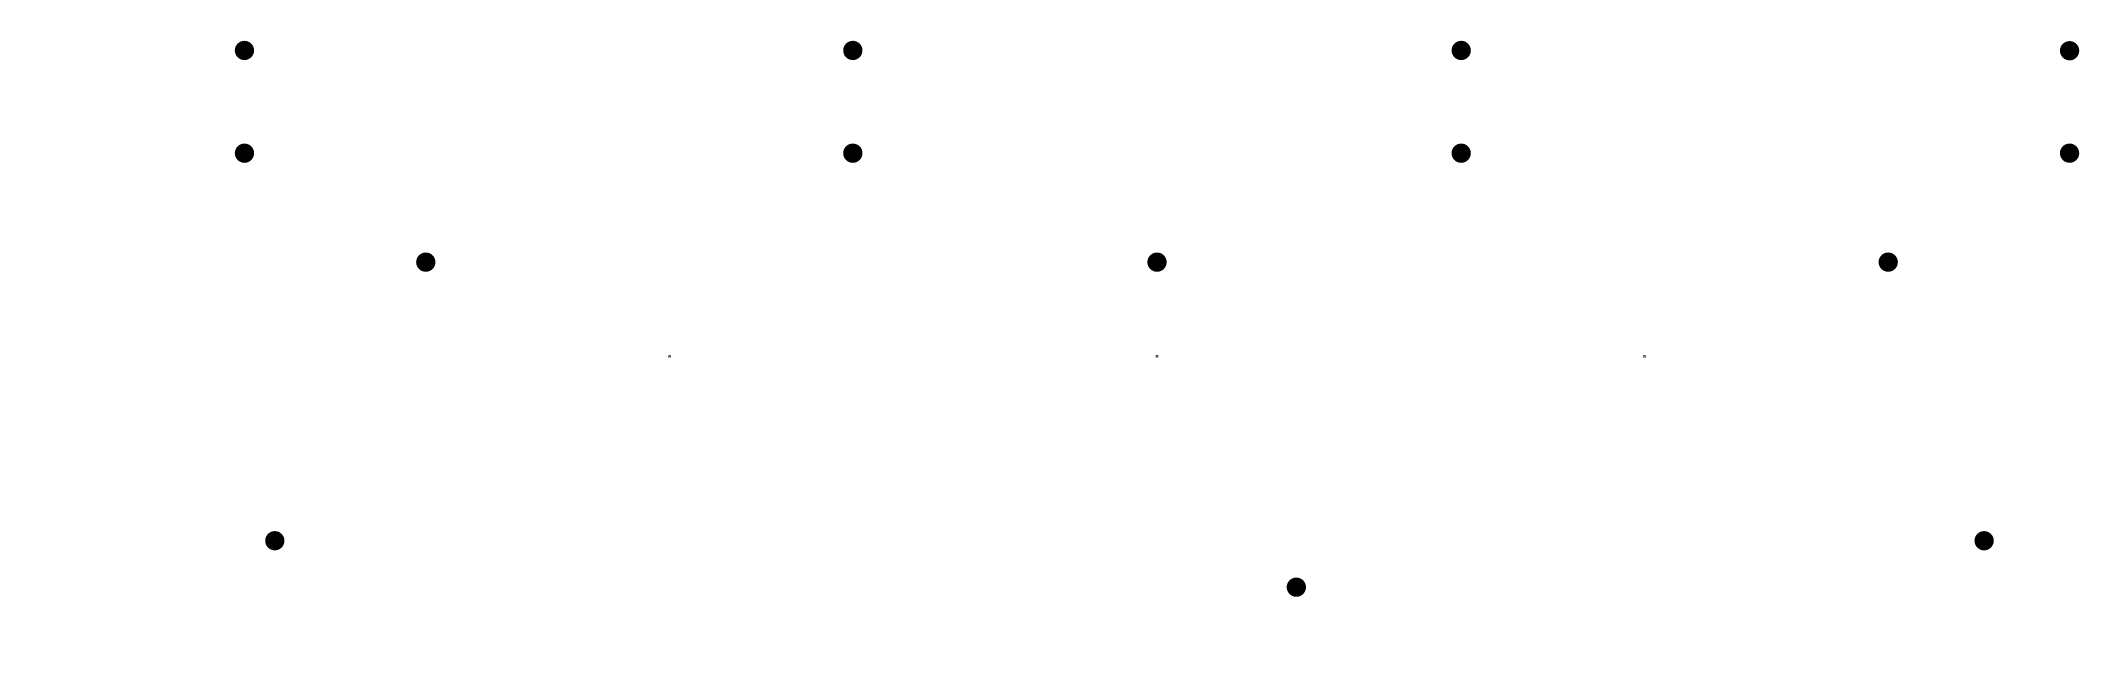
# Model space of a CAD drawing. Header units: millimetres. Extents: x 0 to 418, y 0 to 122.
import ezdxf

# ---------------------------------------------------------------- set-up
doc = ezdxf.new("R2010")
doc.units = ezdxf.units.MM
for name, color, linetype in [('BottomLayer', 5, 'Continuous'), ('BottomSolder', 6, 'Continuous'), ('DrillDrawing', 1, 'Continuous'), ('MultiLayer', 9, 'Continuous'), ('PadHoleLayer', 156, 'Continuous'), ('TopLayer', 1, 'Continuous'), ('TopSolder', 216, 'Continuous')]:
    doc.layers.add(name, color=color, linetype=linetype)

# ---------------------------------------------------------------- blocks, each defined once
blk = doc.blocks.new('M2_M_____________1')
at = {"layer": 'BottomLayer'}
h = blk.add_hatch(color=5, dxfattribs=at)
edge = h.paths.add_edge_path()
edge.add_arc((0, 0), 1.91, 0, 360)
at = {"layer": 'BottomSolder'}
h = blk.add_hatch(color=6, dxfattribs=at)
edge = h.paths.add_edge_path()
edge.add_arc((0, 0), 1.98, 0, 360)
at = {"layer": 'MultiLayer'}
h = blk.add_hatch(color=9, dxfattribs=at)
edge = h.paths.add_edge_path()
edge.add_arc((0, 0), 1.91, 0, 360)
at = {"layer": 'PadHoleLayer'}
h = blk.add_hatch(color=156, dxfattribs=at)
edge = h.paths.add_edge_path()
edge.add_arc((0, 0), 1.13, 0, 360)
at = {"layer": 'TopLayer'}
h = blk.add_hatch(color=1, dxfattribs=at)
edge = h.paths.add_edge_path()
edge.add_arc((0, 0), 1.91, 0, 360)
at = {"layer": 'TopSolder'}
h = blk.add_hatch(color=216, dxfattribs=at)
edge = h.paths.add_edge_path()
edge.add_arc((0, 0), 1.98, 0, 360)
blk = doc.blocks.new('M2_M_____________2')
at = {"layer": 'BottomLayer'}
h = blk.add_hatch(color=5, dxfattribs=at)
edge = h.paths.add_edge_path()
edge.add_arc((0, 0), 1.91, 0, 360)
at = {"layer": 'BottomSolder'}
h = blk.add_hatch(color=6, dxfattribs=at)
edge = h.paths.add_edge_path()
edge.add_arc((0, 0), 1.98, 0, 360)
at = {"layer": 'MultiLayer'}
h = blk.add_hatch(color=9, dxfattribs=at)
edge = h.paths.add_edge_path()
edge.add_arc((0, 0), 1.91, 0, 360)
at = {"layer": 'PadHoleLayer'}
h = blk.add_hatch(color=156, dxfattribs=at)
edge = h.paths.add_edge_path()
edge.add_arc((0, 0), 1.13, 0, 360)
at = {"layer": 'TopLayer'}
h = blk.add_hatch(color=1, dxfattribs=at)
edge = h.paths.add_edge_path()
edge.add_arc((0, 0), 1.91, 0, 360)
at = {"layer": 'TopSolder'}
h = blk.add_hatch(color=216, dxfattribs=at)
edge = h.paths.add_edge_path()
edge.add_arc((0, 0), 1.98, 0, 360)
blk = doc.blocks.new('M2_M_____________3')
at = {"layer": 'BottomLayer'}
h = blk.add_hatch(color=5, dxfattribs=at)
edge = h.paths.add_edge_path()
edge.add_arc((0, 0), 1.91, 0, 360)
at = {"layer": 'BottomSolder'}
h = blk.add_hatch(color=6, dxfattribs=at)
edge = h.paths.add_edge_path()
edge.add_arc((0, 0), 1.98, 0, 360)
at = {"layer": 'MultiLayer'}
h = blk.add_hatch(color=9, dxfattribs=at)
edge = h.paths.add_edge_path()
edge.add_arc((0, 0), 1.91, 0, 360)
at = {"layer": 'PadHoleLayer'}
h = blk.add_hatch(color=156, dxfattribs=at)
edge = h.paths.add_edge_path()
edge.add_arc((0, 0), 1.13, 0, 360)
at = {"layer": 'TopLayer'}
h = blk.add_hatch(color=1, dxfattribs=at)
edge = h.paths.add_edge_path()
edge.add_arc((0, 0), 1.91, 0, 360)
at = {"layer": 'TopSolder'}
h = blk.add_hatch(color=216, dxfattribs=at)
edge = h.paths.add_edge_path()
edge.add_arc((0, 0), 1.98, 0, 360)
blk = doc.blocks.new('M2_M_____________4')
at = {"layer": 'BottomLayer'}
h = blk.add_hatch(color=5, dxfattribs=at)
edge = h.paths.add_edge_path()
edge.add_arc((0, 0), 1.91, 0, 360)
at = {"layer": 'BottomSolder'}
h = blk.add_hatch(color=6, dxfattribs=at)
edge = h.paths.add_edge_path()
edge.add_arc((0, 0), 1.98, 0, 360)
at = {"layer": 'MultiLayer'}
h = blk.add_hatch(color=9, dxfattribs=at)
edge = h.paths.add_edge_path()
edge.add_arc((0, 0), 1.91, 0, 360)
at = {"layer": 'PadHoleLayer'}
h = blk.add_hatch(color=156, dxfattribs=at)
edge = h.paths.add_edge_path()
edge.add_arc((0, 0), 1.13, 0, 360)
at = {"layer": 'TopLayer'}
h = blk.add_hatch(color=1, dxfattribs=at)
edge = h.paths.add_edge_path()
edge.add_arc((0, 0), 1.91, 0, 360)
at = {"layer": 'TopSolder'}
h = blk.add_hatch(color=216, dxfattribs=at)
edge = h.paths.add_edge_path()
edge.add_arc((0, 0), 1.98, 0, 360)
blk = doc.blocks.new('M2_M_____________5')
at = {"layer": 'BottomLayer'}
h = blk.add_hatch(color=5, dxfattribs=at)
edge = h.paths.add_edge_path()
edge.add_arc((0, 0), 1.91, 0, 360)
at = {"layer": 'BottomSolder'}
h = blk.add_hatch(color=6, dxfattribs=at)
edge = h.paths.add_edge_path()
edge.add_arc((0, 0), 1.98, 0, 360)
at = {"layer": 'MultiLayer'}
h = blk.add_hatch(color=9, dxfattribs=at)
edge = h.paths.add_edge_path()
edge.add_arc((0, 0), 1.91, 0, 360)
at = {"layer": 'PadHoleLayer'}
h = blk.add_hatch(color=156, dxfattribs=at)
edge = h.paths.add_edge_path()
edge.add_arc((0, 0), 1.13, 0, 360)
at = {"layer": 'TopLayer'}
h = blk.add_hatch(color=1, dxfattribs=at)
edge = h.paths.add_edge_path()
edge.add_arc((0, 0), 1.91, 0, 360)
at = {"layer": 'TopSolder'}
h = blk.add_hatch(color=216, dxfattribs=at)
edge = h.paths.add_edge_path()
edge.add_arc((0, 0), 1.98, 0, 360)
blk = doc.blocks.new('M2_M_____________6')
at = {"layer": 'BottomLayer'}
h = blk.add_hatch(color=5, dxfattribs=at)
edge = h.paths.add_edge_path()
edge.add_arc((109.36, 0), 1.91, 0, 360)
at = {"layer": 'BottomSolder'}
h = blk.add_hatch(color=6, dxfattribs=at)
edge = h.paths.add_edge_path()
edge.add_arc((109.36, 0), 1.98, 0, 360)
at = {"layer": 'MultiLayer'}
h = blk.add_hatch(color=9, dxfattribs=at)
edge = h.paths.add_edge_path()
edge.add_arc((109.36, 0), 1.91, 0, 360)
at = {"layer": 'PadHoleLayer'}
h = blk.add_hatch(color=156, dxfattribs=at)
edge = h.paths.add_edge_path()
edge.add_arc((109.36, 0), 1.13, 0, 360)
at = {"layer": 'TopLayer'}
h = blk.add_hatch(color=1, dxfattribs=at)
edge = h.paths.add_edge_path()
edge.add_arc((109.36, 0), 1.91, 0, 360)
at = {"layer": 'TopSolder'}
h = blk.add_hatch(color=216, dxfattribs=at)
edge = h.paths.add_edge_path()
edge.add_arc((109.36, 0), 1.98, 0, 360)
blk = doc.blocks.new('M2_M_____________7')
at = {"layer": 'BottomLayer'}
h = blk.add_hatch(color=5, dxfattribs=at)
edge = h.paths.add_edge_path()
edge.add_arc((249.6, 0), 1.91, 0, 360)
at = {"layer": 'BottomSolder'}
h = blk.add_hatch(color=6, dxfattribs=at)
edge = h.paths.add_edge_path()
edge.add_arc((249.6, 0), 1.98, 0, 360)
at = {"layer": 'PadHoleLayer'}
h = blk.add_hatch(color=156, dxfattribs=at)
edge = h.paths.add_edge_path()
edge.add_arc((249.6, 0), 1.13, 0, 360)
at = {"layer": 'TopLayer'}
h = blk.add_hatch(color=1, dxfattribs=at)
edge = h.paths.add_edge_path()
edge.add_arc((249.6, 0), 1.91, 0, 360)
at = {"layer": 'TopSolder'}
h = blk.add_hatch(color=216, dxfattribs=at)
edge = h.paths.add_edge_path()
edge.add_arc((249.6, 0), 1.98, 0, 360)
blk = doc.blocks.new('M2_M_____________8')
at = {"layer": 'BottomLayer'}
h = blk.add_hatch(color=5, dxfattribs=at)
edge = h.paths.add_edge_path()
edge.add_arc((124.8, 0), 1.91, 0, 360)
at = {"layer": 'BottomSolder'}
h = blk.add_hatch(color=6, dxfattribs=at)
edge = h.paths.add_edge_path()
edge.add_arc((124.8, 0), 1.98, 0, 360)
at = {"layer": 'MultiLayer'}
h = blk.add_hatch(color=9, dxfattribs=at)
edge = h.paths.add_edge_path()
edge.add_arc((124.8, 0), 1.91, 0, 360)
at = {"layer": 'PadHoleLayer'}
h = blk.add_hatch(color=156, dxfattribs=at)
edge = h.paths.add_edge_path()
edge.add_arc((124.8, 0), 1.13, 0, 360)
at = {"layer": 'TopLayer'}
h = blk.add_hatch(color=1, dxfattribs=at)
edge = h.paths.add_edge_path()
edge.add_arc((124.8, 0), 1.91, 0, 360)
at = {"layer": 'TopSolder'}
h = blk.add_hatch(color=216, dxfattribs=at)
edge = h.paths.add_edge_path()
edge.add_arc((124.8, 0), 1.98, 0, 360)
blk = doc.blocks.new('M2_M_____________9')
at = {"layer": 'BottomLayer'}
h = blk.add_hatch(color=5, dxfattribs=at)
edge = h.paths.add_edge_path()
edge.add_arc((0, 0), 1.91, 0, 360)
at = {"layer": 'BottomSolder'}
h = blk.add_hatch(color=6, dxfattribs=at)
edge = h.paths.add_edge_path()
edge.add_arc((0, 0), 1.98, 0, 360)
at = {"layer": 'MultiLayer'}
h = blk.add_hatch(color=9, dxfattribs=at)
edge = h.paths.add_edge_path()
edge.add_arc((0, 0), 1.91, 0, 360)
at = {"layer": 'PadHoleLayer'}
h = blk.add_hatch(color=156, dxfattribs=at)
edge = h.paths.add_edge_path()
edge.add_arc((0, 0), 1.13, 0, 360)
at = {"layer": 'TopLayer'}
h = blk.add_hatch(color=1, dxfattribs=at)
edge = h.paths.add_edge_path()
edge.add_arc((0, 0), 1.91, 0, 360)
at = {"layer": 'TopSolder'}
h = blk.add_hatch(color=216, dxfattribs=at)
edge = h.paths.add_edge_path()
edge.add_arc((0, 0), 1.98, 0, 360)
blk = doc.blocks.new('M2_M_____________10')
at = {"layer": 'BottomLayer'}
h = blk.add_hatch(color=5, dxfattribs=at)
edge = h.paths.add_edge_path()
edge.add_arc((0, 0), 1.91, 0, 360)
at = {"layer": 'BottomSolder'}
h = blk.add_hatch(color=6, dxfattribs=at)
edge = h.paths.add_edge_path()
edge.add_arc((0, 0), 1.98, 0, 360)
at = {"layer": 'MultiLayer'}
h = blk.add_hatch(color=9, dxfattribs=at)
edge = h.paths.add_edge_path()
edge.add_arc((0, 0), 1.91, 0, 360)
at = {"layer": 'PadHoleLayer'}
h = blk.add_hatch(color=156, dxfattribs=at)
edge = h.paths.add_edge_path()
edge.add_arc((0, 0), 1.13, 0, 360)
at = {"layer": 'TopLayer'}
h = blk.add_hatch(color=1, dxfattribs=at)
edge = h.paths.add_edge_path()
edge.add_arc((0, 0), 1.91, 0, 360)
at = {"layer": 'TopSolder'}
h = blk.add_hatch(color=216, dxfattribs=at)
edge = h.paths.add_edge_path()
edge.add_arc((0, 0), 1.98, 0, 360)
blk = doc.blocks.new('M2_M_____________11')
at = {"layer": 'BottomLayer'}
h = blk.add_hatch(color=5, dxfattribs=at)
edge = h.paths.add_edge_path()
edge.add_arc((0, 0), 1.91, 0, 360)
at = {"layer": 'BottomSolder'}
h = blk.add_hatch(color=6, dxfattribs=at)
edge = h.paths.add_edge_path()
edge.add_arc((0, 0), 1.98, 0, 360)
at = {"layer": 'MultiLayer'}
h = blk.add_hatch(color=9, dxfattribs=at)
edge = h.paths.add_edge_path()
edge.add_arc((0, 0), 1.91, 0, 360)
at = {"layer": 'PadHoleLayer'}
h = blk.add_hatch(color=156, dxfattribs=at)
edge = h.paths.add_edge_path()
edge.add_arc((0, 0), 1.13, 0, 360)
at = {"layer": 'TopLayer'}
h = blk.add_hatch(color=1, dxfattribs=at)
edge = h.paths.add_edge_path()
edge.add_arc((0, 0), 1.91, 0, 360)
at = {"layer": 'TopSolder'}
h = blk.add_hatch(color=216, dxfattribs=at)
edge = h.paths.add_edge_path()
edge.add_arc((0, 0), 1.98, 0, 360)
blk = doc.blocks.new('M2_M_____________12')
at = {"layer": 'BottomLayer'}
h = blk.add_hatch(color=5, dxfattribs=at)
edge = h.paths.add_edge_path()
edge.add_arc((0, 0), 1.91, 0, 360)
at = {"layer": 'BottomSolder'}
h = blk.add_hatch(color=6, dxfattribs=at)
edge = h.paths.add_edge_path()
edge.add_arc((0, 0), 1.98, 0, 360)
at = {"layer": 'MultiLayer'}
h = blk.add_hatch(color=9, dxfattribs=at)
edge = h.paths.add_edge_path()
edge.add_arc((0, 0), 1.91, 0, 360)
at = {"layer": 'PadHoleLayer'}
h = blk.add_hatch(color=156, dxfattribs=at)
edge = h.paths.add_edge_path()
edge.add_arc((0, 0), 1.13, 0, 360)
at = {"layer": 'TopLayer'}
h = blk.add_hatch(color=1, dxfattribs=at)
edge = h.paths.add_edge_path()
edge.add_arc((0, 0), 1.91, 0, 360)
at = {"layer": 'TopSolder'}
h = blk.add_hatch(color=216, dxfattribs=at)
edge = h.paths.add_edge_path()
edge.add_arc((0, 0), 1.98, 0, 360)
blk = doc.blocks.new('M2_M_____________13')
at = {"layer": 'BottomLayer'}
h = blk.add_hatch(color=5, dxfattribs=at)
edge = h.paths.add_edge_path()
edge.add_arc((0, 0), 1.91, 0, 360)
at = {"layer": 'BottomSolder'}
h = blk.add_hatch(color=6, dxfattribs=at)
edge = h.paths.add_edge_path()
edge.add_arc((0, 0), 1.98, 0, 360)
at = {"layer": 'MultiLayer'}
h = blk.add_hatch(color=9, dxfattribs=at)
edge = h.paths.add_edge_path()
edge.add_arc((0, 0), 1.91, 0, 360)
at = {"layer": 'PadHoleLayer'}
h = blk.add_hatch(color=156, dxfattribs=at)
edge = h.paths.add_edge_path()
edge.add_arc((0, 0), 1.13, 0, 360)
at = {"layer": 'TopLayer'}
h = blk.add_hatch(color=1, dxfattribs=at)
edge = h.paths.add_edge_path()
edge.add_arc((0, 0), 1.91, 0, 360)
at = {"layer": 'TopSolder'}
h = blk.add_hatch(color=216, dxfattribs=at)
edge = h.paths.add_edge_path()
edge.add_arc((0, 0), 1.98, 0, 360)
blk = doc.blocks.new('M2_M_____________14')
at = {"layer": 'BottomLayer'}
h = blk.add_hatch(color=5, dxfattribs=at)
edge = h.paths.add_edge_path()
edge.add_arc((0, 0), 1.91, 0, 360)
at = {"layer": 'BottomSolder'}
h = blk.add_hatch(color=6, dxfattribs=at)
edge = h.paths.add_edge_path()
edge.add_arc((0, 0), 1.98, 0, 360)
at = {"layer": 'MultiLayer'}
h = blk.add_hatch(color=9, dxfattribs=at)
edge = h.paths.add_edge_path()
edge.add_arc((0, 0), 1.91, 0, 360)
at = {"layer": 'PadHoleLayer'}
h = blk.add_hatch(color=156, dxfattribs=at)
edge = h.paths.add_edge_path()
edge.add_arc((0, 0), 1.13, 0, 360)
at = {"layer": 'TopLayer'}
h = blk.add_hatch(color=1, dxfattribs=at)
edge = h.paths.add_edge_path()
edge.add_arc((0, 0), 1.91, 0, 360)
at = {"layer": 'TopSolder'}
h = blk.add_hatch(color=216, dxfattribs=at)
edge = h.paths.add_edge_path()
edge.add_arc((0, 0), 1.98, 0, 360)
blk = doc.blocks.new('M2_M_____________15')
at = {"layer": 'BottomLayer'}
h = blk.add_hatch(color=5, dxfattribs=at)
edge = h.paths.add_edge_path()
edge.add_arc((165.44, 0), 1.91, 0, 360)
at = {"layer": 'BottomSolder'}
h = blk.add_hatch(color=6, dxfattribs=at)
edge = h.paths.add_edge_path()
edge.add_arc((165.44, 0), 1.98, 0, 360)
at = {"layer": 'MultiLayer'}
h = blk.add_hatch(color=9, dxfattribs=at)
edge = h.paths.add_edge_path()
edge.add_arc((165.44, 0), 1.91, 0, 360)
at = {"layer": 'PadHoleLayer'}
h = blk.add_hatch(color=156, dxfattribs=at)
edge = h.paths.add_edge_path()
edge.add_arc((165.44, 0), 1.13, 0, 360)
at = {"layer": 'TopLayer'}
h = blk.add_hatch(color=1, dxfattribs=at)
edge = h.paths.add_edge_path()
edge.add_arc((165.44, 0), 1.91, 0, 360)
at = {"layer": 'TopSolder'}
h = blk.add_hatch(color=216, dxfattribs=at)
edge = h.paths.add_edge_path()
edge.add_arc((165.44, 0), 1.98, 0, 360)
blk = doc.blocks.new('M2_M_____________16')
at = {"layer": 'BottomLayer'}
h = blk.add_hatch(color=5, dxfattribs=at)
edge = h.paths.add_edge_path()
edge.add_arc((40.64, 0), 1.91, 0, 360)
at = {"layer": 'BottomSolder'}
h = blk.add_hatch(color=6, dxfattribs=at)
edge = h.paths.add_edge_path()
edge.add_arc((40.64, 0), 1.98, 0, 360)
at = {"layer": 'MultiLayer'}
h = blk.add_hatch(color=9, dxfattribs=at)
edge = h.paths.add_edge_path()
edge.add_arc((40.64, 0), 1.91, 0, 360)
at = {"layer": 'PadHoleLayer'}
h = blk.add_hatch(color=156, dxfattribs=at)
edge = h.paths.add_edge_path()
edge.add_arc((40.64, 0), 1.13, 0, 360)
at = {"layer": 'TopLayer'}
h = blk.add_hatch(color=1, dxfattribs=at)
edge = h.paths.add_edge_path()
edge.add_arc((40.64, 0), 1.91, 0, 360)
at = {"layer": 'TopSolder'}
h = blk.add_hatch(color=216, dxfattribs=at)
edge = h.paths.add_edge_path()
edge.add_arc((40.64, 0), 1.98, 0, 360)
blk = doc.blocks.new('M2_M_____________17')
at = {"layer": 'BottomLayer'}
h = blk.add_hatch(color=5, dxfattribs=at)
edge = h.paths.add_edge_path()
edge.add_arc((0, 0), 1.91, 0, 360)
at = {"layer": 'BottomSolder'}
h = blk.add_hatch(color=6, dxfattribs=at)
edge = h.paths.add_edge_path()
edge.add_arc((0, 0), 1.98, 0, 360)
at = {"layer": 'MultiLayer'}
h = blk.add_hatch(color=9, dxfattribs=at)
edge = h.paths.add_edge_path()
edge.add_arc((0, 0), 1.91, 0, 360)
at = {"layer": 'PadHoleLayer'}
h = blk.add_hatch(color=156, dxfattribs=at)
edge = h.paths.add_edge_path()
edge.add_arc((0, 0), 1.13, 0, 360)
at = {"layer": 'TopLayer'}
h = blk.add_hatch(color=1, dxfattribs=at)
edge = h.paths.add_edge_path()
edge.add_arc((0, 0), 1.91, 0, 360)
at = {"layer": 'TopSolder'}
h = blk.add_hatch(color=216, dxfattribs=at)
edge = h.paths.add_edge_path()
edge.add_arc((0, 0), 1.98, 0, 360)

msp = doc.modelspace()

# ---------------------------------------------------------------- linework, layer by layer
at = {"layer": 'DrillDrawing'}
for points, const_width in [([(40.68, 118.66), (42.88, 120.86)], 0.0127), ([(40.68, 120.86), (42.88, 118.66)], 0.0127), ([(41.53, 119.89), (41.53, 120.02)], 0.0508), ([(41.53, 120.02), (41.66, 120.02)], 0.0508), ([(41.53, 119.89), (41.66, 119.76)], 0.0508), ([(41.53, 119.63), (41.66, 119.76)], 0.0508), ([(41.53, 119.51), (41.53, 119.63)], 0.0508), ([(41.53, 119.51), (41.66, 119.51)], 0.0508), ([(41.63, 119.84), (41.63, 119.91)], 0.0508), ([(41.63, 119.91), (41.71, 119.91)], 0.0508), ([(41.63, 119.84), (41.71, 119.76)], 0.0508), ([(41.63, 119.68), (41.71, 119.76)], 0.0508), ([(41.63, 119.61), (41.63, 119.68)], 0.0508), ([(41.63, 119.61), (41.71, 119.61)], 0.0508), ([(41.66, 120.02), (41.78, 119.89)], 0.0508), ([(41.66, 119.51), (41.78, 119.63)], 0.0508), ([(41.71, 119.91), (41.78, 119.84)], 0.0508), ([(41.71, 119.61), (41.78, 119.68)], 0.0508), ([(41.78, 119.89), (41.91, 120.02)], 0.0508), ([(41.78, 119.84), (41.86, 119.91)], 0.0508), ([(41.78, 119.68), (41.86, 119.61)], 0.0508), ([(41.78, 119.63), (41.91, 119.51)], 0.0508), ([(41.86, 119.91), (41.94, 119.91)], 0.0508), ([(41.86, 119.76), (41.94, 119.84)], 0.0508), ([(41.86, 119.76), (41.94, 119.68)], 0.0508), ([(41.86, 119.61), (41.94, 119.61)], 0.0508), ([(41.91, 120.02), (42.04, 120.02)], 0.0508), ([(41.91, 119.76), (42.04, 119.89)], 0.0508), ([(41.91, 119.76), (42.04, 119.63)], 0.0508), ([(41.91, 119.51), (42.04, 119.51)], 0.0508), ([(41.94, 119.84), (41.94, 119.91)], 0.0508), ([(41.94, 119.61), (41.94, 119.68)], 0.0508), ([(42.04, 119.89), (42.04, 120.02)], 0.0508), ([(42.04, 119.51), (42.04, 119.63)], 0.0508), ([(166.33, 119.89), (166.33, 120.02)], 0.0508), ([(166.33, 120.02), (166.45, 120.02)], 0.0508), ([(166.33, 119.89), (166.45, 119.76)], 0.0508), ([(166.33, 119.63), (166.45, 119.76)], 0.0508), ([(166.33, 119.51), (166.33, 119.63)], 0.0508), ([(166.33, 119.51), (166.45, 119.51)], 0.0508), ([(166.43, 119.84), (166.43, 119.91)], 0.0508), ([(166.43, 119.91), (166.51, 119.91)], 0.0508), ([(166.43, 119.84), (166.51, 119.76)], 0.0508), ([(166.43, 119.68), (166.51, 119.76)], 0.0508), ([(166.43, 119.61), (166.43, 119.68)], 0.0508), ([(166.43, 119.61), (166.51, 119.61)], 0.0508), ([(166.45, 120.02), (166.58, 119.89)], 0.0508), ([(166.45, 119.51), (166.58, 119.63)], 0.0508), ([(166.51, 119.91), (166.58, 119.84)], 0.0508), ([(166.51, 119.61), (166.58, 119.68)], 0.0508), ([(166.58, 119.89), (166.71, 120.02)], 0.0508), ([(166.58, 119.84), (166.66, 119.91)], 0.0508), ([(166.58, 119.68), (166.66, 119.61)], 0.0508), ([(166.58, 119.63), (166.71, 119.51)], 0.0508), ([(166.66, 119.91), (166.73, 119.91)], 0.0508), ([(166.66, 119.76), (166.73, 119.84)], 0.0508), ([(166.66, 119.76), (166.73, 119.68)], 0.0508), ([(166.66, 119.61), (166.73, 119.61)], 0.0508), ([(166.71, 120.02), (166.84, 120.02)], 0.0508), ([(166.71, 119.76), (166.84, 119.89)], 0.0508), ([(166.71, 119.76), (166.84, 119.63)], 0.0508), ([(166.71, 119.51), (166.84, 119.51)], 0.0508), ([(166.73, 119.84), (166.73, 119.91)], 0.0508), ([(166.73, 119.61), (166.73, 119.68)], 0.0508), ([(166.84, 119.89), (166.84, 120.02)], 0.0508), ([(166.84, 119.51), (166.84, 119.63)], 0.0508), ([(291.13, 119.89), (291.13, 120.02)], 0.0508), ([(291.13, 120.02), (291.25, 120.02)], 0.0508), ([(291.13, 119.89), (291.25, 119.76)], 0.0508), ([(291.13, 119.63), (291.25, 119.76)], 0.0508), ([(291.13, 119.51), (291.13, 119.63)], 0.0508), ([(291.13, 119.51), (291.25, 119.51)], 0.0508), ([(291.23, 119.84), (291.23, 119.91)], 0.0508), ([(291.23, 119.91), (291.3, 119.91)], 0.0508), ([(291.23, 119.84), (291.3, 119.76)], 0.0508), ([(291.23, 119.68), (291.3, 119.76)], 0.0508), ([(291.23, 119.61), (291.23, 119.68)], 0.0508), ([(291.23, 119.61), (291.3, 119.61)], 0.0508), ([(291.25, 120.02), (291.38, 119.89)], 0.0508), ([(291.25, 119.51), (291.38, 119.63)], 0.0508), ([(291.3, 119.91), (291.38, 119.84)], 0.0508), ([(291.3, 119.61), (291.38, 119.68)], 0.0508), ([(291.38, 119.89), (291.51, 120.02)], 0.0508), ([(291.38, 119.84), (291.46, 119.91)], 0.0508), ([(291.38, 119.68), (291.46, 119.61)], 0.0508), ([(291.38, 119.63), (291.51, 119.51)], 0.0508), ([(291.46, 119.91), (291.53, 119.91)], 0.0508), ([(291.46, 119.76), (291.53, 119.84)], 0.0508), ([(291.46, 119.76), (291.53, 119.68)], 0.0508), ([(291.46, 119.61), (291.53, 119.61)], 0.0508), ([(291.51, 120.02), (291.63, 120.02)], 0.0508), ([(291.51, 119.76), (291.63, 119.89)], 0.0508), ([(291.51, 119.76), (291.63, 119.63)], 0.0508), ([(291.51, 119.51), (291.63, 119.51)], 0.0508), ([(291.53, 119.84), (291.53, 119.91)], 0.0508), ([(291.53, 119.61), (291.53, 119.68)], 0.0508), ([(291.63, 119.89), (291.63, 120.02)], 0.0508), ([(291.63, 119.51), (291.63, 119.63)], 0.0508), ([(415.08, 118.6), (417.28, 120.8)], 0.0127), ([(415.08, 120.8), (417.28, 118.6)], 0.0127), ([(415.93, 119.82), (415.93, 119.95)], 0.0508), ([(415.93, 119.95), (416.05, 119.95)], 0.0508), ([(415.93, 119.82), (416.05, 119.7)], 0.0508), ([(415.93, 119.57), (416.05, 119.7)], 0.0508), ([(415.93, 119.44), (415.93, 119.57)], 0.0508), ([(415.93, 119.44), (416.05, 119.44)], 0.0508), ([(416.03, 119.77), (416.03, 119.85)], 0.0508), ([(416.03, 119.85), (416.1, 119.85)], 0.0508), ([(416.03, 119.77), (416.1, 119.7)], 0.0508), ([(416.03, 119.62), (416.1, 119.7)], 0.0508), ([(416.03, 119.55), (416.03, 119.62)], 0.0508), ([(416.03, 119.55), (416.1, 119.55)], 0.0508), ([(416.05, 119.95), (416.18, 119.82)], 0.0508), ([(416.05, 119.44), (416.18, 119.57)], 0.0508), ([(416.1, 119.85), (416.18, 119.77)], 0.0508), ([(416.1, 119.55), (416.18, 119.62)], 0.0508), ([(416.18, 119.82), (416.31, 119.95)], 0.0508), ([(416.18, 119.77), (416.26, 119.85)], 0.0508), ([(416.18, 119.62), (416.26, 119.55)], 0.0508), ([(416.18, 119.57), (416.31, 119.44)], 0.0508), ([(416.26, 119.85), (416.33, 119.85)], 0.0508), ([(416.26, 119.7), (416.33, 119.77)], 0.0508), ([(416.26, 119.7), (416.33, 119.62)], 0.0508), ([(416.26, 119.55), (416.33, 119.55)], 0.0508), ([(416.31, 119.95), (416.43, 119.95)], 0.0508), ([(416.31, 119.7), (416.43, 119.82)], 0.0508), ([(416.31, 119.7), (416.43, 119.57)], 0.0508), ([(416.31, 119.44), (416.43, 119.44)], 0.0508), ([(416.33, 119.77), (416.33, 119.85)], 0.0508), ([(416.33, 119.55), (416.33, 119.62)], 0.0508), ([(416.43, 119.82), (416.43, 119.95)], 0.0508), ([(416.43, 119.44), (416.43, 119.57)], 0.0508), ([(40.68, 97.58), (42.88, 99.78)], 0.0127), ([(40.68, 99.78), (42.88, 97.58)], 0.0127), ([(41.53, 98.81), (41.53, 98.93)], 0.0508), ([(41.53, 98.93), (41.66, 98.93)], 0.0508), ([(41.53, 98.81), (41.66, 98.68)], 0.0508), ([(41.53, 98.55), (41.66, 98.68)], 0.0508), ([(41.53, 98.42), (41.53, 98.55)], 0.0508), ([(41.53, 98.42), (41.66, 98.42)], 0.0508), ([(41.63, 98.76), (41.63, 98.83)], 0.0508), ([(41.63, 98.83), (41.71, 98.83)], 0.0508), ([(41.63, 98.76), (41.71, 98.68)], 0.0508), ([(41.63, 98.6), (41.71, 98.68)], 0.0508), ([(41.63, 98.53), (41.63, 98.6)], 0.0508), ([(41.63, 98.53), (41.71, 98.53)], 0.0508), ([(41.66, 98.93), (41.78, 98.81)], 0.0508), ([(41.66, 98.42), (41.78, 98.55)], 0.0508), ([(41.71, 98.83), (41.78, 98.76)], 0.0508), ([(41.71, 98.53), (41.78, 98.6)], 0.0508), ([(41.78, 98.81), (41.91, 98.93)], 0.0508), ([(41.78, 98.76), (41.86, 98.83)], 0.0508), ([(41.78, 98.6), (41.86, 98.53)], 0.0508), ([(41.78, 98.55), (41.91, 98.42)], 0.0508), ([(41.86, 98.83), (41.94, 98.83)], 0.0508), ([(41.86, 98.68), (41.94, 98.76)], 0.0508), ([(41.86, 98.68), (41.94, 98.6)], 0.0508), ([(41.86, 98.53), (41.94, 98.53)], 0.0508), ([(41.91, 98.93), (42.04, 98.93)], 0.0508), ([(41.91, 98.68), (42.04, 98.81)], 0.0508), ([(41.91, 98.68), (42.04, 98.55)], 0.0508), ([(41.91, 98.42), (42.04, 98.42)], 0.0508), ([(41.94, 98.76), (41.94, 98.83)], 0.0508), ([(41.94, 98.53), (41.94, 98.6)], 0.0508), ([(42.04, 98.81), (42.04, 98.93)], 0.0508), ([(42.04, 98.42), (42.04, 98.55)], 0.0508), ([(166.33, 98.81), (166.33, 98.93)], 0.0508), ([(166.33, 98.93), (166.45, 98.93)], 0.0508), ([(166.33, 98.81), (166.45, 98.68)], 0.0508), ([(166.33, 98.55), (166.45, 98.68)], 0.0508), ([(166.33, 98.42), (166.33, 98.55)], 0.0508), ([(166.33, 98.42), (166.45, 98.42)], 0.0508), ([(166.43, 98.76), (166.43, 98.83)], 0.0508), ([(166.43, 98.83), (166.51, 98.83)], 0.0508), ([(166.43, 98.76), (166.51, 98.68)], 0.0508), ([(166.43, 98.6), (166.51, 98.68)], 0.0508), ([(166.43, 98.53), (166.43, 98.6)], 0.0508), ([(166.43, 98.53), (166.51, 98.53)], 0.0508), ([(166.45, 98.93), (166.58, 98.81)], 0.0508), ([(166.45, 98.42), (166.58, 98.55)], 0.0508), ([(166.51, 98.83), (166.58, 98.76)], 0.0508), ([(166.51, 98.53), (166.58, 98.6)], 0.0508), ([(166.58, 98.81), (166.71, 98.93)], 0.0508), ([(166.58, 98.76), (166.66, 98.83)], 0.0508), ([(166.58, 98.6), (166.66, 98.53)], 0.0508), ([(166.58, 98.55), (166.71, 98.42)], 0.0508), ([(166.66, 98.83), (166.73, 98.83)], 0.0508), ([(166.66, 98.68), (166.73, 98.76)], 0.0508), ([(166.66, 98.68), (166.73, 98.6)], 0.0508), ([(166.66, 98.53), (166.73, 98.53)], 0.0508), ([(166.71, 98.93), (166.84, 98.93)], 0.0508), ([(166.71, 98.68), (166.84, 98.81)], 0.0508), ([(166.71, 98.68), (166.84, 98.55)], 0.0508), ([(166.71, 98.42), (166.84, 98.42)], 0.0508), ([(166.73, 98.76), (166.73, 98.83)], 0.0508), ([(166.73, 98.53), (166.73, 98.6)], 0.0508), ([(166.84, 98.81), (166.84, 98.93)], 0.0508), ([(166.84, 98.42), (166.84, 98.55)], 0.0508), ([(291.13, 98.81), (291.13, 98.93)], 0.0508), ([(291.13, 98.93), (291.25, 98.93)], 0.0508), ([(291.13, 98.81), (291.25, 98.68)], 0.0508), ([(291.13, 98.55), (291.25, 98.68)], 0.0508), ([(291.13, 98.42), (291.13, 98.55)], 0.0508), ([(291.13, 98.42), (291.25, 98.42)], 0.0508), ([(291.23, 98.76), (291.23, 98.83)], 0.0508), ([(291.23, 98.83), (291.3, 98.83)], 0.0508), ([(291.23, 98.76), (291.3, 98.68)], 0.0508), ([(291.23, 98.6), (291.3, 98.68)], 0.0508), ([(291.23, 98.53), (291.23, 98.6)], 0.0508), ([(291.23, 98.53), (291.3, 98.53)], 0.0508), ([(291.25, 98.93), (291.38, 98.81)], 0.0508), ([(291.25, 98.42), (291.38, 98.55)], 0.0508), ([(291.3, 98.83), (291.38, 98.76)], 0.0508), ([(291.3, 98.53), (291.38, 98.6)], 0.0508), ([(291.38, 98.81), (291.51, 98.93)], 0.0508), ([(291.38, 98.76), (291.46, 98.83)], 0.0508), ([(291.38, 98.6), (291.46, 98.53)], 0.0508), ([(291.38, 98.55), (291.51, 98.42)], 0.0508), ([(291.46, 98.83), (291.53, 98.83)], 0.0508), ([(291.46, 98.68), (291.53, 98.76)], 0.0508), ([(291.46, 98.68), (291.53, 98.6)], 0.0508), ([(291.46, 98.53), (291.53, 98.53)], 0.0508), ([(291.51, 98.93), (291.63, 98.93)], 0.0508), ([(291.51, 98.68), (291.63, 98.81)], 0.0508), ([(291.51, 98.68), (291.63, 98.55)], 0.0508), ([(291.51, 98.42), (291.63, 98.42)], 0.0508), ([(291.53, 98.76), (291.53, 98.83)], 0.0508), ([(291.53, 98.53), (291.53, 98.6)], 0.0508), ([(291.63, 98.81), (291.63, 98.93)], 0.0508), ([(291.63, 98.42), (291.63, 98.55)], 0.0508), ([(415.08, 97.58), (417.28, 99.78)], 0.0127), ([(415.08, 99.78), (417.28, 97.58)], 0.0127), ([(415.93, 98.81), (415.93, 98.93)], 0.0508), ([(415.93, 98.93), (416.05, 98.93)], 0.0508), ([(415.93, 98.81), (416.05, 98.68)], 0.0508), ([(415.93, 98.55), (416.05, 98.68)], 0.0508), ([(415.93, 98.42), (415.93, 98.55)], 0.0508), ([(415.93, 98.42), (416.05, 98.42)], 0.0508), ([(416.03, 98.76), (416.03, 98.83)], 0.0508), ([(416.03, 98.83), (416.1, 98.83)], 0.0508), ([(416.03, 98.76), (416.1, 98.68)], 0.0508), ([(416.03, 98.6), (416.1, 98.68)], 0.0508), ([(416.03, 98.53), (416.03, 98.6)], 0.0508), ([(416.03, 98.53), (416.1, 98.53)], 0.0508), ([(416.05, 98.93), (416.18, 98.81)], 0.0508), ([(416.05, 98.42), (416.18, 98.55)], 0.0508), ([(416.1, 98.83), (416.18, 98.76)], 0.0508), ([(416.1, 98.53), (416.18, 98.6)], 0.0508), ([(416.18, 98.81), (416.31, 98.93)], 0.0508), ([(416.18, 98.76), (416.26, 98.83)], 0.0508), ([(416.18, 98.6), (416.26, 98.53)], 0.0508), ([(416.18, 98.55), (416.31, 98.42)], 0.0508), ([(416.26, 98.83), (416.33, 98.83)], 0.0508), ([(416.26, 98.68), (416.33, 98.76)], 0.0508), ([(416.26, 98.68), (416.33, 98.6)], 0.0508), ([(416.26, 98.53), (416.33, 98.53)], 0.0508), ([(416.31, 98.93), (416.43, 98.93)], 0.0508), ([(416.31, 98.68), (416.43, 98.81)], 0.0508), ([(416.31, 98.68), (416.43, 98.55)], 0.0508), ([(416.31, 98.42), (416.43, 98.42)], 0.0508), ([(416.33, 98.76), (416.33, 98.83)], 0.0508), ([(416.33, 98.53), (416.33, 98.6)], 0.0508), ([(416.43, 98.81), (416.43, 98.93)], 0.0508), ([(416.43, 98.42), (416.43, 98.55)], 0.0508), ([(78.73, 76.45), (78.73, 76.58)], 0.0508), ([(78.73, 76.58), (78.85, 76.58)], 0.0508), ([(78.73, 76.45), (78.85, 76.33)], 0.0508), ([(78.73, 76.2), (78.85, 76.33)], 0.0508), ([(78.73, 76.07), (78.73, 76.2)], 0.0508), ([(78.73, 76.07), (78.85, 76.07)], 0.0508), ([(78.83, 76.4), (78.83, 76.48)], 0.0508), ([(78.83, 76.48), (78.9, 76.48)], 0.0508), ([(78.83, 76.4), (78.9, 76.33)], 0.0508), ([(78.83, 76.25), (78.9, 76.33)], 0.0508), ([(78.83, 76.17), (78.83, 76.25)], 0.0508), ([(78.83, 76.17), (78.9, 76.17)], 0.0508), ([(78.85, 76.58), (78.98, 76.45)], 0.0508), ([(78.85, 76.07), (78.98, 76.2)], 0.0508), ([(78.9, 76.48), (78.98, 76.4)], 0.0508), ([(78.9, 76.17), (78.98, 76.25)], 0.0508), ([(78.98, 76.45), (79.11, 76.58)], 0.0508), ([(78.98, 76.4), (79.06, 76.48)], 0.0508), ([(78.98, 76.25), (79.06, 76.17)], 0.0508), ([(78.98, 76.2), (79.11, 76.07)], 0.0508), ([(79.06, 76.48), (79.13, 76.48)], 0.0508), ([(79.06, 76.33), (79.13, 76.4)], 0.0508), ([(79.06, 76.33), (79.13, 76.25)], 0.0508), ([(79.06, 76.17), (79.13, 76.17)], 0.0508), ([(79.11, 76.58), (79.24, 76.58)], 0.0508), ([(79.11, 76.33), (79.24, 76.45)], 0.0508), ([(79.11, 76.33), (79.24, 76.2)], 0.0508), ([(79.11, 76.07), (79.24, 76.07)], 0.0508), ([(79.13, 76.4), (79.13, 76.48)], 0.0508), ([(79.13, 76.17), (79.13, 76.25)], 0.0508), ([(79.24, 76.45), (79.24, 76.58)], 0.0508), ([(79.24, 76.07), (79.24, 76.2)], 0.0508), ([(228.73, 76.45), (228.73, 76.58)], 0.0508), ([(228.73, 76.58), (228.85, 76.58)], 0.0508), ([(228.73, 76.45), (228.85, 76.33)], 0.0508), ([(228.73, 76.2), (228.85, 76.33)], 0.0508), ([(228.73, 76.07), (228.73, 76.2)], 0.0508), ([(228.73, 76.07), (228.85, 76.07)], 0.0508), ([(228.83, 76.4), (228.83, 76.48)], 0.0508), ([(228.83, 76.48), (228.9, 76.48)], 0.0508), ([(228.83, 76.4), (228.9, 76.33)], 0.0508), ([(228.83, 76.25), (228.9, 76.33)], 0.0508), ([(228.83, 76.17), (228.83, 76.25)], 0.0508), ([(228.83, 76.17), (228.9, 76.17)], 0.0508), ([(228.85, 76.58), (228.98, 76.45)], 0.0508), ([(228.85, 76.07), (228.98, 76.2)], 0.0508), ([(228.9, 76.48), (228.98, 76.4)], 0.0508), ([(228.9, 76.17), (228.98, 76.25)], 0.0508), ([(228.98, 76.45), (229.11, 76.58)], 0.0508), ([(228.98, 76.4), (229.06, 76.48)], 0.0508), ([(228.98, 76.25), (229.06, 76.17)], 0.0508), ([(228.98, 76.2), (229.11, 76.07)], 0.0508), ([(229.06, 76.48), (229.13, 76.48)], 0.0508), ([(229.06, 76.33), (229.13, 76.4)], 0.0508), ([(229.06, 76.33), (229.13, 76.25)], 0.0508), ([(229.06, 76.17), (229.13, 76.17)], 0.0508), ([(229.11, 76.58), (229.24, 76.58)], 0.0508), ([(229.11, 76.33), (229.24, 76.45)], 0.0508), ([(229.11, 76.33), (229.24, 76.2)], 0.0508), ([(229.11, 76.07), (229.24, 76.07)], 0.0508), ([(229.13, 76.4), (229.13, 76.48)], 0.0508), ([(229.13, 76.17), (229.13, 76.25)], 0.0508), ([(229.24, 76.45), (229.24, 76.58)], 0.0508), ([(229.24, 76.07), (229.24, 76.2)], 0.0508), ([(378.73, 76.45), (378.73, 76.58)], 0.0508), ([(378.73, 76.58), (378.85, 76.58)], 0.0508), ([(378.73, 76.45), (378.85, 76.33)], 0.0508), ([(378.73, 76.2), (378.85, 76.33)], 0.0508), ([(378.73, 76.07), (378.73, 76.2)], 0.0508), ([(378.73, 76.07), (378.85, 76.07)], 0.0508), ([(378.83, 76.4), (378.83, 76.48)], 0.0508), ([(378.83, 76.48), (378.9, 76.48)], 0.0508), ([(378.83, 76.4), (378.9, 76.33)], 0.0508), ([(378.83, 76.25), (378.9, 76.33)], 0.0508), ([(378.83, 76.17), (378.83, 76.25)], 0.0508), ([(378.83, 76.17), (378.9, 76.17)], 0.0508), ([(378.85, 76.58), (378.98, 76.45)], 0.0508), ([(378.85, 76.07), (378.98, 76.2)], 0.0508), ([(378.9, 76.48), (378.98, 76.4)], 0.0508), ([(378.9, 76.17), (378.98, 76.25)], 0.0508), ([(378.98, 76.45), (379.11, 76.58)], 0.0508), ([(378.98, 76.4), (379.06, 76.48)], 0.0508), ([(378.98, 76.25), (379.06, 76.17)], 0.0508), ([(378.98, 76.2), (379.11, 76.07)], 0.0508), ([(379.06, 76.48), (379.13, 76.48)], 0.0508), ([(379.06, 76.33), (379.13, 76.4)], 0.0508), ([(379.06, 76.33), (379.13, 76.25)], 0.0508), ([(379.06, 76.17), (379.13, 76.17)], 0.0508), ([(379.11, 76.58), (379.23, 76.58)], 0.0508), ([(379.11, 76.33), (379.23, 76.45)], 0.0508), ([(379.11, 76.33), (379.23, 76.2)], 0.0508), ([(379.11, 76.07), (379.23, 76.07)], 0.0508), ([(379.13, 76.4), (379.13, 76.48)], 0.0508), ([(379.13, 76.17), (379.13, 76.25)], 0.0508), ([(379.23, 76.45), (379.23, 76.58)], 0.0508), ([(379.23, 76.07), (379.23, 76.2)], 0.0508), ([(128.73, 57.15), (128.73, 57.28)], 0.0508), ([(128.73, 57.28), (128.85, 57.28)], 0.0508), ([(128.73, 57.15), (128.85, 57.02)], 0.0508), ([(128.73, 56.9), (128.85, 57.02)], 0.0508), ([(128.73, 56.77), (128.73, 56.9)], 0.0508), ([(128.73, 56.77), (128.85, 56.77)], 0.0508), ([(128.83, 57.1), (128.83, 57.18)], 0.0508), ([(128.83, 57.18), (128.9, 57.18)], 0.0508), ([(128.83, 57.1), (128.9, 57.02)], 0.0508), ([(128.83, 56.95), (128.9, 57.02)], 0.0508), ([(128.83, 56.87), (128.83, 56.95)], 0.0508), ([(128.83, 56.87), (128.9, 56.87)], 0.0508), ([(128.85, 57.28), (128.98, 57.15)], 0.0508), ([(128.85, 56.77), (128.98, 56.9)], 0.0508), ([(128.9, 57.18), (128.98, 57.1)], 0.0508), ([(128.9, 56.87), (128.98, 56.95)], 0.0508), ([(128.98, 57.15), (129.11, 57.28)], 0.0508), ([(128.98, 57.1), (129.06, 57.18)], 0.0508), ([(128.98, 56.95), (129.06, 56.87)], 0.0508), ([(128.98, 56.9), (129.11, 56.77)], 0.0508), ([(129.06, 57.18), (129.13, 57.18)], 0.0508), ([(129.06, 57.02), (129.13, 57.1)], 0.0508), ([(129.06, 57.02), (129.13, 56.95)], 0.0508), ([(129.06, 56.87), (129.13, 56.87)], 0.0508), ([(129.11, 57.28), (129.23, 57.28)], 0.0508), ([(129.11, 57.02), (129.23, 57.15)], 0.0508), ([(129.11, 57.02), (129.23, 56.9)], 0.0508), ([(129.11, 56.77), (129.23, 56.77)], 0.0508), ([(129.13, 57.1), (129.13, 57.18)], 0.0508), ([(129.13, 56.87), (129.13, 56.95)], 0.0508), ([(129.23, 57.15), (129.23, 57.28)], 0.0508), ([(129.23, 56.77), (129.23, 56.9)], 0.0508), ([(228.73, 57.15), (228.73, 57.28)], 0.0508), ([(228.73, 57.28), (228.85, 57.28)], 0.0508), ([(228.73, 57.15), (228.85, 57.02)], 0.0508), ([(228.73, 56.9), (228.85, 57.02)], 0.0508), ([(228.73, 56.77), (228.73, 56.9)], 0.0508), ([(228.73, 56.77), (228.85, 56.77)], 0.0508), ([(228.83, 57.1), (228.83, 57.18)], 0.0508), ([(228.83, 57.18), (228.9, 57.18)], 0.0508), ([(228.83, 57.1), (228.9, 57.02)], 0.0508), ([(228.83, 56.95), (228.9, 57.02)], 0.0508), ([(228.83, 56.87), (228.83, 56.95)], 0.0508), ([(228.83, 56.87), (228.9, 56.87)], 0.0508), ([(228.85, 57.28), (228.98, 57.15)], 0.0508), ([(228.85, 56.77), (228.98, 56.9)], 0.0508), ([(228.9, 57.18), (228.98, 57.1)], 0.0508), ([(228.9, 56.87), (228.98, 56.95)], 0.0508), ([(228.98, 57.15), (229.11, 57.28)], 0.0508), ([(228.98, 57.1), (229.06, 57.18)], 0.0508), ([(228.98, 56.95), (229.06, 56.87)], 0.0508), ([(228.98, 56.9), (229.11, 56.77)], 0.0508), ([(229.06, 57.18), (229.13, 57.18)], 0.0508), ([(229.06, 57.02), (229.13, 57.1)], 0.0508), ([(229.06, 57.02), (229.13, 56.95)], 0.0508), ([(229.06, 56.87), (229.13, 56.87)], 0.0508), ([(229.11, 57.28), (229.24, 57.28)], 0.0508), ([(229.11, 57.02), (229.24, 57.15)], 0.0508), ([(229.11, 57.02), (229.24, 56.9)], 0.0508), ([(229.11, 56.77), (229.24, 56.77)], 0.0508), ([(229.13, 57.1), (229.13, 57.18)], 0.0508), ([(229.13, 56.87), (229.13, 56.95)], 0.0508), ([(229.24, 57.15), (229.24, 57.28)], 0.0508), ([(229.24, 56.77), (229.24, 56.9)], 0.0508), ([(328.73, 57.15), (328.73, 57.28)], 0.0508), ([(328.73, 57.28), (328.85, 57.28)], 0.0508), ([(328.73, 57.15), (328.85, 57.02)], 0.0508), ([(328.73, 56.9), (328.85, 57.02)], 0.0508), ([(328.73, 56.77), (328.73, 56.9)], 0.0508), ([(328.73, 56.77), (328.85, 56.77)], 0.0508), ([(328.83, 57.1), (328.83, 57.18)], 0.0508), ([(328.83, 57.18), (328.9, 57.18)], 0.0508), ([(328.83, 57.1), (328.9, 57.02)], 0.0508), ([(328.83, 56.95), (328.9, 57.02)], 0.0508), ([(328.83, 56.87), (328.83, 56.95)], 0.0508), ([(328.83, 56.87), (328.9, 56.87)], 0.0508), ([(328.85, 57.28), (328.98, 57.15)], 0.0508), ([(328.85, 56.77), (328.98, 56.9)], 0.0508), ([(328.9, 57.18), (328.98, 57.1)], 0.0508), ([(328.9, 56.87), (328.98, 56.95)], 0.0508), ([(328.98, 57.15), (329.11, 57.28)], 0.0508), ([(328.98, 57.1), (329.06, 57.18)], 0.0508), ([(328.98, 56.95), (329.06, 56.87)], 0.0508), ([(328.98, 56.9), (329.11, 56.77)], 0.0508), ([(329.06, 57.18), (329.13, 57.18)], 0.0508), ([(329.06, 57.02), (329.13, 57.1)], 0.0508), ([(329.06, 57.02), (329.13, 56.95)], 0.0508), ([(329.06, 56.87), (329.13, 56.87)], 0.0508), ([(329.11, 57.28), (329.24, 57.28)], 0.0508), ([(329.11, 57.02), (329.24, 57.15)], 0.0508), ([(329.11, 57.02), (329.24, 56.9)], 0.0508), ([(329.11, 56.77), (329.24, 56.77)], 0.0508), ([(329.13, 57.1), (329.13, 57.18)], 0.0508), ([(329.13, 56.87), (329.13, 56.95)], 0.0508), ([(329.24, 57.15), (329.24, 57.28)], 0.0508), ([(329.24, 56.77), (329.24, 56.9)], 0.0508), ([(47.75, 19.3), (47.75, 19.43)], 0.0508), ([(47.75, 19.43), (47.88, 19.43)], 0.0508), ([(47.75, 19.3), (47.88, 19.18)], 0.0508), ([(47.75, 19.05), (47.88, 19.18)], 0.0508), ([(47.75, 18.92), (47.75, 19.05)], 0.0508), ([(47.75, 18.92), (47.88, 18.92)], 0.0508), ([(47.85, 19.25), (47.85, 19.33)], 0.0508), ([(47.85, 19.33), (47.93, 19.33)], 0.0508), ([(47.85, 19.25), (47.93, 19.18)], 0.0508), ([(47.85, 19.1), (47.93, 19.18)], 0.0508), ([(47.85, 19.02), (47.85, 19.1)], 0.0508), ([(47.85, 19.02), (47.93, 19.02)], 0.0508), ([(47.88, 19.43), (48.01, 19.3)], 0.0508), ([(47.88, 18.92), (48.01, 19.05)], 0.0508), ([(47.93, 19.33), (48.01, 19.25)], 0.0508), ([(47.93, 19.02), (48.01, 19.1)], 0.0508), ([(48.01, 19.3), (48.13, 19.43)], 0.0508), ([(48.01, 19.25), (48.08, 19.33)], 0.0508), ([(48.01, 19.1), (48.08, 19.02)], 0.0508), ([(48.01, 19.05), (48.13, 18.92)], 0.0508), ([(48.08, 19.33), (48.16, 19.33)], 0.0508), ([(48.08, 19.18), (48.16, 19.25)], 0.0508), ([(48.08, 19.18), (48.16, 19.1)], 0.0508), ([(48.08, 19.02), (48.16, 19.02)], 0.0508), ([(48.13, 19.43), (48.26, 19.43)], 0.0508), ([(48.13, 19.18), (48.26, 19.3)], 0.0508), ([(48.13, 19.18), (48.26, 19.05)], 0.0508), ([(48.13, 18.92), (48.26, 18.92)], 0.0508), ([(48.16, 19.25), (48.16, 19.33)], 0.0508), ([(48.16, 19.02), (48.16, 19.1)], 0.0508), ([(48.26, 19.3), (48.26, 19.43)], 0.0508), ([(48.26, 18.92), (48.26, 19.05)], 0.0508), ([(398.4, 19.3), (398.4, 19.43)], 0.0508), ([(398.4, 19.43), (398.53, 19.43)], 0.0508), ([(398.4, 19.3), (398.53, 19.18)], 0.0508), ([(398.4, 19.05), (398.53, 19.18)], 0.0508), ([(398.4, 18.92), (398.4, 19.05)], 0.0508), ([(398.4, 18.92), (398.53, 18.92)], 0.0508), ([(398.5, 19.25), (398.5, 19.33)], 0.0508), ([(398.5, 19.33), (398.58, 19.33)], 0.0508), ([(398.5, 19.25), (398.58, 19.18)], 0.0508), ([(398.5, 19.1), (398.58, 19.18)], 0.0508), ([(398.5, 19.02), (398.5, 19.1)], 0.0508), ([(398.5, 19.02), (398.58, 19.02)], 0.0508), ([(398.53, 19.43), (398.65, 19.3)], 0.0508), ([(398.53, 18.92), (398.65, 19.05)], 0.0508), ([(398.58, 19.33), (398.65, 19.25)], 0.0508), ([(398.58, 19.02), (398.65, 19.1)], 0.0508), ([(398.65, 19.3), (398.78, 19.43)], 0.0508), ([(398.65, 19.25), (398.73, 19.33)], 0.0508), ([(398.65, 19.1), (398.73, 19.02)], 0.0508), ([(398.65, 19.05), (398.78, 18.92)], 0.0508), ([(398.73, 19.33), (398.81, 19.33)], 0.0508), ([(398.73, 19.18), (398.81, 19.25)], 0.0508), ([(398.73, 19.18), (398.81, 19.1)], 0.0508), ([(398.73, 19.02), (398.81, 19.02)], 0.0508), ([(398.78, 19.43), (398.91, 19.43)], 0.0508), ([(398.78, 19.18), (398.91, 19.3)], 0.0508), ([(398.78, 19.18), (398.91, 19.05)], 0.0508), ([(398.78, 18.92), (398.91, 18.92)], 0.0508), ([(398.81, 19.25), (398.81, 19.33)], 0.0508), ([(398.81, 19.02), (398.81, 19.1)], 0.0508), ([(398.91, 19.3), (398.91, 19.43)], 0.0508), ([(398.91, 18.92), (398.91, 19.05)], 0.0508), ([(257.3, 9.78), (257.3, 9.91)], 0.0508), ([(257.3, 9.91), (257.43, 9.91)], 0.0508), ([(257.3, 9.78), (257.43, 9.65)], 0.0508), ([(257.3, 9.52), (257.43, 9.65)], 0.0508), ([(257.3, 9.4), (257.3, 9.52)], 0.0508), ([(257.3, 9.4), (257.43, 9.4)], 0.0508), ([(257.4, 9.73), (257.4, 9.8)], 0.0508), ([(257.4, 9.8), (257.48, 9.8)], 0.0508), ([(257.4, 9.73), (257.48, 9.65)], 0.0508), ([(257.4, 9.58), (257.48, 9.65)], 0.0508), ([(257.4, 9.5), (257.4, 9.58)], 0.0508), ([(257.4, 9.5), (257.48, 9.5)], 0.0508), ([(257.43, 9.91), (257.56, 9.78)], 0.0508), ([(257.43, 9.4), (257.56, 9.52)], 0.0508), ([(257.48, 9.8), (257.56, 9.73)], 0.0508), ([(257.48, 9.5), (257.56, 9.58)], 0.0508), ([(257.56, 9.78), (257.68, 9.91)], 0.0508), ([(257.56, 9.73), (257.63, 9.8)], 0.0508), ([(257.56, 9.58), (257.63, 9.5)], 0.0508), ([(257.56, 9.52), (257.68, 9.4)], 0.0508), ([(257.63, 9.8), (257.71, 9.8)], 0.0508), ([(257.63, 9.65), (257.71, 9.73)], 0.0508), ([(257.63, 9.65), (257.71, 9.58)], 0.0508), ([(257.63, 9.5), (257.71, 9.5)], 0.0508), ([(257.68, 9.91), (257.81, 9.91)], 0.0508), ([(257.68, 9.65), (257.81, 9.78)], 0.0508), ([(257.68, 9.65), (257.81, 9.52)], 0.0508), ([(257.68, 9.4), (257.81, 9.4)], 0.0508), ([(257.71, 9.73), (257.71, 9.8)], 0.0508), ([(257.71, 9.5), (257.71, 9.58)], 0.0508), ([(257.81, 9.78), (257.81, 9.91)], 0.0508), ([(257.81, 9.4), (257.81, 9.52)], 0.0508)]:
    msp.add_lwpolyline(points, dxfattribs=dict(at, const_width=const_width))
for points, const_width in [([(40.68, 120.86, 1), (40.69, 120.86, 1)], 0.00635), ([(40.68, 118.66, 1), (40.69, 118.66, 1)], 0.00635), ([(41.52, 120.02, 1), (41.54, 120.02, 1)], 0.0254), ([(41.52, 120.02, 1), (41.54, 120.02, 1)], 0.0254), ([(41.52, 119.89, 1), (41.54, 119.89, 1)], 0.0254), ([(41.52, 119.89, 1), (41.54, 119.89, 1)], 0.0254), ([(41.52, 119.63, 1), (41.54, 119.63, 1)], 0.0254), ([(41.52, 119.63, 1), (41.54, 119.63, 1)], 0.0254), ([(41.52, 119.51, 1), (41.54, 119.51, 1)], 0.0254), ([(41.52, 119.51, 1), (41.54, 119.51, 1)], 0.0254), ([(41.62, 119.91, 1), (41.64, 119.91, 1)], 0.0254), ([(41.62, 119.91, 1), (41.64, 119.91, 1)], 0.0254), ([(41.62, 119.84, 1), (41.64, 119.84, 1)], 0.0254), ([(41.62, 119.84, 1), (41.64, 119.84, 1)], 0.0254), ([(41.62, 119.68, 1), (41.64, 119.68, 1)], 0.0254), ([(41.62, 119.68, 1), (41.64, 119.68, 1)], 0.0254), ([(41.62, 119.61, 1), (41.64, 119.61, 1)], 0.0254), ([(41.62, 119.61, 1), (41.64, 119.61, 1)], 0.0254), ([(41.64, 120.02, 1), (41.67, 120.02, 1)], 0.0254), ([(41.64, 120.02, 1), (41.67, 120.02, 1)], 0.0254), ([(41.64, 119.76, 1), (41.67, 119.76, 1)], 0.0254), ([(41.64, 119.76, 1), (41.67, 119.76, 1)], 0.0254), ([(41.64, 119.51, 1), (41.67, 119.51, 1)], 0.0254), ([(41.64, 119.51, 1), (41.67, 119.51, 1)], 0.0254), ([(41.69, 119.91, 1), (41.72, 119.91, 1)], 0.0254), ([(41.69, 119.91, 1), (41.72, 119.91, 1)], 0.0254), ([(41.69, 119.76, 1), (41.72, 119.76, 1)], 0.0254), ([(41.69, 119.76, 1), (41.72, 119.76, 1)], 0.0254), ([(41.69, 119.61, 1), (41.72, 119.61, 1)], 0.0254), ([(41.69, 119.61, 1), (41.72, 119.61, 1)], 0.0254), ([(41.77, 119.89, 1), (41.8, 119.89, 1)], 0.0254), ([(41.77, 119.89, 1), (41.8, 119.89, 1)], 0.0254), ([(41.77, 119.84, 1), (41.8, 119.84, 1)], 0.0254), ([(41.77, 119.84, 1), (41.8, 119.84, 1)], 0.0254), ([(41.77, 119.68, 1), (41.8, 119.68, 1)], 0.0254), ([(41.77, 119.68, 1), (41.8, 119.68, 1)], 0.0254), ([(41.77, 119.63, 1), (41.8, 119.63, 1)], 0.0254), ([(41.77, 119.63, 1), (41.8, 119.63, 1)], 0.0254), ([(41.85, 119.91, 1), (41.87, 119.91, 1)], 0.0254), ([(41.85, 119.91, 1), (41.87, 119.91, 1)], 0.0254), ([(41.85, 119.76, 1), (41.87, 119.76, 1)], 0.0254), ([(41.85, 119.76, 1), (41.87, 119.76, 1)], 0.0254), ([(41.85, 119.61, 1), (41.87, 119.61, 1)], 0.0254), ([(41.85, 119.61, 1), (41.87, 119.61, 1)], 0.0254), ([(41.9, 120.02, 1), (41.92, 120.02, 1)], 0.0254), ([(41.9, 120.02, 1), (41.92, 120.02, 1)], 0.0254), ([(41.9, 119.76, 1), (41.92, 119.76, 1)], 0.0254), ([(41.9, 119.76, 1), (41.92, 119.76, 1)], 0.0254), ([(41.9, 119.51, 1), (41.92, 119.51, 1)], 0.0254), ([(41.9, 119.51, 1), (41.92, 119.51, 1)], 0.0254), ([(41.92, 119.91, 1), (41.95, 119.91, 1)], 0.0254), ([(41.92, 119.91, 1), (41.95, 119.91, 1)], 0.0254), ([(41.92, 119.84, 1), (41.95, 119.84, 1)], 0.0254), ([(41.92, 119.84, 1), (41.95, 119.84, 1)], 0.0254), ([(41.92, 119.68, 1), (41.95, 119.68, 1)], 0.0254), ([(41.92, 119.68, 1), (41.95, 119.68, 1)], 0.0254), ([(41.92, 119.61, 1), (41.95, 119.61, 1)], 0.0254), ([(41.92, 119.61, 1), (41.95, 119.61, 1)], 0.0254), ([(42.02, 120.02, 1), (42.05, 120.02, 1)], 0.0254), ([(42.02, 120.02, 1), (42.05, 120.02, 1)], 0.0254), ([(42.02, 119.89, 1), (42.05, 119.89, 1)], 0.0254), ([(42.02, 119.89, 1), (42.05, 119.89, 1)], 0.0254), ([(42.02, 119.63, 1), (42.05, 119.63, 1)], 0.0254), ([(42.02, 119.63, 1), (42.05, 119.63, 1)], 0.0254), ([(42.02, 119.51, 1), (42.05, 119.51, 1)], 0.0254), ([(42.02, 119.51, 1), (42.05, 119.51, 1)], 0.0254), ([(42.88, 120.86, 1), (42.89, 120.86, 1)], 0.00635), ([(42.88, 118.66, 1), (42.89, 118.66, 1)], 0.00635), ([(166.31, 120.02, 1), (166.34, 120.02, 1)], 0.0254), ([(166.31, 120.02, 1), (166.34, 120.02, 1)], 0.0254), ([(166.31, 119.89, 1), (166.34, 119.89, 1)], 0.0254), ([(166.31, 119.89, 1), (166.34, 119.89, 1)], 0.0254), ([(166.31, 119.63, 1), (166.34, 119.63, 1)], 0.0254), ([(166.31, 119.63, 1), (166.34, 119.63, 1)], 0.0254), ([(166.31, 119.51, 1), (166.34, 119.51, 1)], 0.0254), ([(166.31, 119.51, 1), (166.34, 119.51, 1)], 0.0254), ([(166.42, 119.91, 1), (166.44, 119.91, 1)], 0.0254), ([(166.42, 119.91, 1), (166.44, 119.91, 1)], 0.0254), ([(166.42, 119.84, 1), (166.44, 119.84, 1)], 0.0254), ([(166.42, 119.84, 1), (166.44, 119.84, 1)], 0.0254), ([(166.42, 119.68, 1), (166.44, 119.68, 1)], 0.0254), ([(166.42, 119.68, 1), (166.44, 119.68, 1)], 0.0254), ([(166.42, 119.61, 1), (166.44, 119.61, 1)], 0.0254), ([(166.42, 119.61, 1), (166.44, 119.61, 1)], 0.0254), ([(166.44, 120.02, 1), (166.47, 120.02, 1)], 0.0254), ([(166.44, 120.02, 1), (166.47, 120.02, 1)], 0.0254), ([(166.44, 119.76, 1), (166.47, 119.76, 1)], 0.0254), ([(166.44, 119.76, 1), (166.47, 119.76, 1)], 0.0254), ([(166.44, 119.51, 1), (166.47, 119.51, 1)], 0.0254), ([(166.44, 119.51, 1), (166.47, 119.51, 1)], 0.0254), ([(166.49, 119.91, 1), (166.52, 119.91, 1)], 0.0254), ([(166.49, 119.91, 1), (166.52, 119.91, 1)], 0.0254), ([(166.49, 119.76, 1), (166.52, 119.76, 1)], 0.0254), ([(166.49, 119.76, 1), (166.52, 119.76, 1)], 0.0254), ([(166.49, 119.61, 1), (166.52, 119.61, 1)], 0.0254), ([(166.49, 119.61, 1), (166.52, 119.61, 1)], 0.0254), ([(166.57, 119.89, 1), (166.59, 119.89, 1)], 0.0254), ([(166.57, 119.89, 1), (166.59, 119.89, 1)], 0.0254), ([(166.57, 119.84, 1), (166.59, 119.84, 1)], 0.0254), ([(166.57, 119.84, 1), (166.59, 119.84, 1)], 0.0254), ([(166.57, 119.68, 1), (166.59, 119.68, 1)], 0.0254), ([(166.57, 119.68, 1), (166.59, 119.68, 1)], 0.0254), ([(166.57, 119.63, 1), (166.59, 119.63, 1)], 0.0254), ([(166.57, 119.63, 1), (166.59, 119.63, 1)], 0.0254), ([(166.65, 119.91, 1), (166.67, 119.91, 1)], 0.0254), ([(166.65, 119.91, 1), (166.67, 119.91, 1)], 0.0254), ([(166.65, 119.76, 1), (166.67, 119.76, 1)], 0.0254), ([(166.65, 119.76, 1), (166.67, 119.76, 1)], 0.0254), ([(166.65, 119.61, 1), (166.67, 119.61, 1)], 0.0254), ([(166.65, 119.61, 1), (166.67, 119.61, 1)], 0.0254), ([(166.7, 120.02, 1), (166.72, 120.02, 1)], 0.0254), ([(166.7, 120.02, 1), (166.72, 120.02, 1)], 0.0254), ([(166.7, 119.76, 1), (166.72, 119.76, 1)], 0.0254), ([(166.7, 119.76, 1), (166.72, 119.76, 1)], 0.0254), ([(166.7, 119.51, 1), (166.72, 119.51, 1)], 0.0254), ([(166.7, 119.51, 1), (166.72, 119.51, 1)], 0.0254), ([(166.72, 119.91, 1), (166.75, 119.91, 1)], 0.0254), ([(166.72, 119.91, 1), (166.75, 119.91, 1)], 0.0254), ([(166.72, 119.84, 1), (166.75, 119.84, 1)], 0.0254), ([(166.72, 119.84, 1), (166.75, 119.84, 1)], 0.0254), ([(166.72, 119.68, 1), (166.75, 119.68, 1)], 0.0254), ([(166.72, 119.68, 1), (166.75, 119.68, 1)], 0.0254), ([(166.72, 119.61, 1), (166.75, 119.61, 1)], 0.0254), ([(166.72, 119.61, 1), (166.75, 119.61, 1)], 0.0254), ([(166.82, 120.02, 1), (166.85, 120.02, 1)], 0.0254), ([(166.82, 120.02, 1), (166.85, 120.02, 1)], 0.0254), ([(166.82, 119.89, 1), (166.85, 119.89, 1)], 0.0254), ([(166.82, 119.89, 1), (166.85, 119.89, 1)], 0.0254), ([(166.82, 119.63, 1), (166.85, 119.63, 1)], 0.0254), ([(166.82, 119.63, 1), (166.85, 119.63, 1)], 0.0254), ([(166.82, 119.51, 1), (166.85, 119.51, 1)], 0.0254), ([(166.82, 119.51, 1), (166.85, 119.51, 1)], 0.0254), ([(291.11, 120.02, 1), (291.14, 120.02, 1)], 0.0254), ([(291.11, 120.02, 1), (291.14, 120.02, 1)], 0.0254), ([(291.11, 119.89, 1), (291.14, 119.89, 1)], 0.0254), ([(291.11, 119.89, 1), (291.14, 119.89, 1)], 0.0254), ([(291.11, 119.63, 1), (291.14, 119.63, 1)], 0.0254), ([(291.11, 119.63, 1), (291.14, 119.63, 1)], 0.0254), ([(291.11, 119.51, 1), (291.14, 119.51, 1)], 0.0254), ([(291.11, 119.51, 1), (291.14, 119.51, 1)], 0.0254), ([(291.22, 119.91, 1), (291.24, 119.91, 1)], 0.0254), ([(291.22, 119.91, 1), (291.24, 119.91, 1)], 0.0254), ([(291.22, 119.84, 1), (291.24, 119.84, 1)], 0.0254), ([(291.22, 119.84, 1), (291.24, 119.84, 1)], 0.0254), ([(291.22, 119.68, 1), (291.24, 119.68, 1)], 0.0254), ([(291.22, 119.68, 1), (291.24, 119.68, 1)], 0.0254), ([(291.22, 119.61, 1), (291.24, 119.61, 1)], 0.0254), ([(291.22, 119.61, 1), (291.24, 119.61, 1)], 0.0254), ([(291.24, 120.02, 1), (291.27, 120.02, 1)], 0.0254), ([(291.24, 120.02, 1), (291.27, 120.02, 1)], 0.0254), ([(291.24, 119.76, 1), (291.27, 119.76, 1)], 0.0254), ([(291.24, 119.76, 1), (291.27, 119.76, 1)], 0.0254), ([(291.24, 119.51, 1), (291.27, 119.51, 1)], 0.0254), ([(291.24, 119.51, 1), (291.27, 119.51, 1)], 0.0254), ([(291.29, 119.91, 1), (291.32, 119.91, 1)], 0.0254), ([(291.29, 119.91, 1), (291.32, 119.91, 1)], 0.0254), ([(291.29, 119.76, 1), (291.32, 119.76, 1)], 0.0254), ([(291.29, 119.76, 1), (291.32, 119.76, 1)], 0.0254), ([(291.29, 119.61, 1), (291.32, 119.61, 1)], 0.0254), ([(291.29, 119.61, 1), (291.32, 119.61, 1)], 0.0254), ([(291.37, 119.89, 1), (291.39, 119.89, 1)], 0.0254), ([(291.37, 119.89, 1), (291.39, 119.89, 1)], 0.0254), ([(291.37, 119.84, 1), (291.39, 119.84, 1)], 0.0254), ([(291.37, 119.84, 1), (291.39, 119.84, 1)], 0.0254), ([(291.37, 119.68, 1), (291.39, 119.68, 1)], 0.0254), ([(291.37, 119.68, 1), (291.39, 119.68, 1)], 0.0254), ([(291.37, 119.63, 1), (291.39, 119.63, 1)], 0.0254), ([(291.37, 119.63, 1), (291.39, 119.63, 1)], 0.0254), ([(291.44, 119.91, 1), (291.47, 119.91, 1)], 0.0254), ([(291.44, 119.91, 1), (291.47, 119.91, 1)], 0.0254), ([(291.44, 119.76, 1), (291.47, 119.76, 1)], 0.0254), ([(291.44, 119.76, 1), (291.47, 119.76, 1)], 0.0254), ([(291.44, 119.61, 1), (291.47, 119.61, 1)], 0.0254), ([(291.44, 119.61, 1), (291.47, 119.61, 1)], 0.0254), ([(291.49, 120.02, 1), (291.52, 120.02, 1)], 0.0254), ([(291.49, 120.02, 1), (291.52, 120.02, 1)], 0.0254), ([(291.49, 119.76, 1), (291.52, 119.76, 1)], 0.0254), ([(291.49, 119.76, 1), (291.52, 119.76, 1)], 0.0254), ([(291.49, 119.51, 1), (291.52, 119.51, 1)], 0.0254), ([(291.49, 119.51, 1), (291.52, 119.51, 1)], 0.0254), ([(291.52, 119.91, 1), (291.55, 119.91, 1)], 0.0254), ([(291.52, 119.91, 1), (291.55, 119.91, 1)], 0.0254), ([(291.52, 119.84, 1), (291.55, 119.84, 1)], 0.0254), ([(291.52, 119.84, 1), (291.55, 119.84, 1)], 0.0254), ([(291.52, 119.68, 1), (291.55, 119.68, 1)], 0.0254), ([(291.52, 119.68, 1), (291.55, 119.68, 1)], 0.0254), ([(291.52, 119.61, 1), (291.55, 119.61, 1)], 0.0254), ([(291.52, 119.61, 1), (291.55, 119.61, 1)], 0.0254), ([(291.62, 120.02, 1), (291.65, 120.02, 1)], 0.0254), ([(291.62, 120.02, 1), (291.65, 120.02, 1)], 0.0254), ([(291.62, 119.89, 1), (291.65, 119.89, 1)], 0.0254), ([(291.62, 119.89, 1), (291.65, 119.89, 1)], 0.0254), ([(291.62, 119.63, 1), (291.65, 119.63, 1)], 0.0254), ([(291.62, 119.63, 1), (291.65, 119.63, 1)], 0.0254), ([(291.62, 119.51, 1), (291.65, 119.51, 1)], 0.0254), ([(291.62, 119.51, 1), (291.65, 119.51, 1)], 0.0254), ([(415.08, 120.8, 1), (415.08, 120.8, 1)], 0.00635), ([(415.08, 118.6, 1), (415.08, 118.6, 1)], 0.00635), ([(415.91, 119.95, 1), (415.94, 119.95, 1)], 0.0254), ([(415.91, 119.95, 1), (415.94, 119.95, 1)], 0.0254), ([(415.91, 119.82, 1), (415.94, 119.82, 1)], 0.0254), ([(415.91, 119.82, 1), (415.94, 119.82, 1)], 0.0254), ([(415.91, 119.57, 1), (415.94, 119.57, 1)], 0.0254), ([(415.91, 119.57, 1), (415.94, 119.57, 1)], 0.0254), ([(415.91, 119.44, 1), (415.94, 119.44, 1)], 0.0254), ([(415.91, 119.44, 1), (415.94, 119.44, 1)], 0.0254), ([(416.01, 119.85, 1), (416.04, 119.85, 1)], 0.0254), ([(416.01, 119.85, 1), (416.04, 119.85, 1)], 0.0254), ([(416.01, 119.77, 1), (416.04, 119.77, 1)], 0.0254), ([(416.01, 119.77, 1), (416.04, 119.77, 1)], 0.0254), ([(416.01, 119.62, 1), (416.04, 119.62, 1)], 0.0254), ([(416.01, 119.62, 1), (416.04, 119.62, 1)], 0.0254), ([(416.01, 119.55, 1), (416.04, 119.55, 1)], 0.0254), ([(416.01, 119.55, 1), (416.04, 119.55, 1)], 0.0254), ([(416.04, 119.95, 1), (416.06, 119.95, 1)], 0.0254), ([(416.04, 119.95, 1), (416.06, 119.95, 1)], 0.0254), ([(416.04, 119.7, 1), (416.06, 119.7, 1)], 0.0254), ([(416.04, 119.7, 1), (416.06, 119.7, 1)], 0.0254), ([(416.04, 119.44, 1), (416.06, 119.44, 1)], 0.0254), ([(416.04, 119.44, 1), (416.06, 119.44, 1)], 0.0254), ([(416.09, 119.85, 1), (416.12, 119.85, 1)], 0.0254), ([(416.09, 119.85, 1), (416.12, 119.85, 1)], 0.0254), ([(416.09, 119.7, 1), (416.12, 119.7, 1)], 0.0254), ([(416.09, 119.7, 1), (416.12, 119.7, 1)], 0.0254), ([(416.09, 119.55, 1), (416.12, 119.55, 1)], 0.0254), ([(416.09, 119.55, 1), (416.12, 119.55, 1)], 0.0254), ([(416.17, 119.82, 1), (416.19, 119.82, 1)], 0.0254), ([(416.17, 119.82, 1), (416.19, 119.82, 1)], 0.0254), ([(416.17, 119.77, 1), (416.19, 119.77, 1)], 0.0254), ([(416.17, 119.77, 1), (416.19, 119.77, 1)], 0.0254), ([(416.17, 119.62, 1), (416.19, 119.62, 1)], 0.0254), ([(416.17, 119.62, 1), (416.19, 119.62, 1)], 0.0254), ([(416.17, 119.57, 1), (416.19, 119.57, 1)], 0.0254), ([(416.17, 119.57, 1), (416.19, 119.57, 1)], 0.0254), ([(416.24, 119.85, 1), (416.27, 119.85, 1)], 0.0254), ([(416.24, 119.85, 1), (416.27, 119.85, 1)], 0.0254), ([(416.24, 119.7, 1), (416.27, 119.7, 1)], 0.0254), ([(416.24, 119.7, 1), (416.27, 119.7, 1)], 0.0254), ([(416.24, 119.55, 1), (416.27, 119.55, 1)], 0.0254), ([(416.24, 119.55, 1), (416.27, 119.55, 1)], 0.0254), ([(416.29, 119.95, 1), (416.32, 119.95, 1)], 0.0254), ([(416.29, 119.95, 1), (416.32, 119.95, 1)], 0.0254), ([(416.29, 119.7, 1), (416.32, 119.7, 1)], 0.0254), ([(416.29, 119.7, 1), (416.32, 119.7, 1)], 0.0254), ([(416.29, 119.44, 1), (416.32, 119.44, 1)], 0.0254), ([(416.29, 119.44, 1), (416.32, 119.44, 1)], 0.0254), ([(416.32, 119.85, 1), (416.34, 119.85, 1)], 0.0254), ([(416.32, 119.85, 1), (416.34, 119.85, 1)], 0.0254), ([(416.32, 119.77, 1), (416.34, 119.77, 1)], 0.0254), ([(416.32, 119.77, 1), (416.34, 119.77, 1)], 0.0254), ([(416.32, 119.62, 1), (416.34, 119.62, 1)], 0.0254), ([(416.32, 119.62, 1), (416.34, 119.62, 1)], 0.0254), ([(416.32, 119.55, 1), (416.34, 119.55, 1)], 0.0254), ([(416.32, 119.55, 1), (416.34, 119.55, 1)], 0.0254), ([(416.42, 119.95, 1), (416.45, 119.95, 1)], 0.0254), ([(416.42, 119.95, 1), (416.45, 119.95, 1)], 0.0254), ([(416.42, 119.82, 1), (416.45, 119.82, 1)], 0.0254), ([(416.42, 119.82, 1), (416.45, 119.82, 1)], 0.0254), ([(416.42, 119.57, 1), (416.45, 119.57, 1)], 0.0254), ([(416.42, 119.57, 1), (416.45, 119.57, 1)], 0.0254), ([(416.42, 119.44, 1), (416.45, 119.44, 1)], 0.0254), ([(416.42, 119.44, 1), (416.45, 119.44, 1)], 0.0254), ([(417.28, 120.8, 1), (417.28, 120.8, 1)], 0.00635), ([(417.28, 118.6, 1), (417.28, 118.6, 1)], 0.00635), ([(40.68, 99.78, 1), (40.69, 99.78, 1)], 0.00635), ([(40.68, 97.58, 1), (40.69, 97.58, 1)], 0.00635), ([(41.52, 98.93, 1), (41.54, 98.93, 1)], 0.0254), ([(41.52, 98.93, 1), (41.54, 98.93, 1)], 0.0254), ([(41.52, 98.81, 1), (41.54, 98.81, 1)], 0.0254), ([(41.52, 98.81, 1), (41.54, 98.81, 1)], 0.0254), ([(41.52, 98.55, 1), (41.54, 98.55, 1)], 0.0254), ([(41.52, 98.55, 1), (41.54, 98.55, 1)], 0.0254), ([(41.52, 98.42, 1), (41.54, 98.42, 1)], 0.0254), ([(41.52, 98.42, 1), (41.54, 98.42, 1)], 0.0254), ([(41.62, 98.83, 1), (41.64, 98.83, 1)], 0.0254), ([(41.62, 98.83, 1), (41.64, 98.83, 1)], 0.0254), ([(41.62, 98.76, 1), (41.64, 98.76, 1)], 0.0254), ([(41.62, 98.76, 1), (41.64, 98.76, 1)], 0.0254), ([(41.62, 98.6, 1), (41.64, 98.6, 1)], 0.0254), ([(41.62, 98.6, 1), (41.64, 98.6, 1)], 0.0254), ([(41.62, 98.53, 1), (41.64, 98.53, 1)], 0.0254), ([(41.62, 98.53, 1), (41.64, 98.53, 1)], 0.0254), ([(41.64, 98.93, 1), (41.67, 98.93, 1)], 0.0254), ([(41.64, 98.93, 1), (41.67, 98.93, 1)], 0.0254), ([(41.64, 98.68, 1), (41.67, 98.68, 1)], 0.0254), ([(41.64, 98.68, 1), (41.67, 98.68, 1)], 0.0254), ([(41.64, 98.42, 1), (41.67, 98.42, 1)], 0.0254), ([(41.64, 98.42, 1), (41.67, 98.42, 1)], 0.0254), ([(41.69, 98.83, 1), (41.72, 98.83, 1)], 0.0254), ([(41.69, 98.83, 1), (41.72, 98.83, 1)], 0.0254), ([(41.69, 98.68, 1), (41.72, 98.68, 1)], 0.0254), ([(41.69, 98.68, 1), (41.72, 98.68, 1)], 0.0254), ([(41.69, 98.53, 1), (41.72, 98.53, 1)], 0.0254), ([(41.69, 98.53, 1), (41.72, 98.53, 1)], 0.0254), ([(41.77, 98.81, 1), (41.8, 98.81, 1)], 0.0254), ([(41.77, 98.81, 1), (41.8, 98.81, 1)], 0.0254), ([(41.77, 98.76, 1), (41.8, 98.76, 1)], 0.0254), ([(41.77, 98.76, 1), (41.8, 98.76, 1)], 0.0254), ([(41.77, 98.6, 1), (41.8, 98.6, 1)], 0.0254), ([(41.77, 98.6, 1), (41.8, 98.6, 1)], 0.0254), ([(41.77, 98.55, 1), (41.8, 98.55, 1)], 0.0254), ([(41.77, 98.55, 1), (41.8, 98.55, 1)], 0.0254), ([(41.85, 98.83, 1), (41.87, 98.83, 1)], 0.0254), ([(41.85, 98.83, 1), (41.87, 98.83, 1)], 0.0254), ([(41.85, 98.68, 1), (41.87, 98.68, 1)], 0.0254), ([(41.85, 98.68, 1), (41.87, 98.68, 1)], 0.0254), ([(41.85, 98.53, 1), (41.87, 98.53, 1)], 0.0254), ([(41.85, 98.53, 1), (41.87, 98.53, 1)], 0.0254), ([(41.9, 98.93, 1), (41.92, 98.93, 1)], 0.0254), ([(41.9, 98.93, 1), (41.92, 98.93, 1)], 0.0254), ([(41.9, 98.68, 1), (41.92, 98.68, 1)], 0.0254), ([(41.9, 98.68, 1), (41.92, 98.68, 1)], 0.0254), ([(41.9, 98.42, 1), (41.92, 98.42, 1)], 0.0254), ([(41.9, 98.42, 1), (41.92, 98.42, 1)], 0.0254), ([(41.92, 98.83, 1), (41.95, 98.83, 1)], 0.0254), ([(41.92, 98.83, 1), (41.95, 98.83, 1)], 0.0254), ([(41.92, 98.76, 1), (41.95, 98.76, 1)], 0.0254), ([(41.92, 98.76, 1), (41.95, 98.76, 1)], 0.0254), ([(41.92, 98.6, 1), (41.95, 98.6, 1)], 0.0254), ([(41.92, 98.6, 1), (41.95, 98.6, 1)], 0.0254), ([(41.92, 98.53, 1), (41.95, 98.53, 1)], 0.0254), ([(41.92, 98.53, 1), (41.95, 98.53, 1)], 0.0254), ([(42.02, 98.93, 1), (42.05, 98.93, 1)], 0.0254), ([(42.02, 98.93, 1), (42.05, 98.93, 1)], 0.0254), ([(42.02, 98.81, 1), (42.05, 98.81, 1)], 0.0254), ([(42.02, 98.81, 1), (42.05, 98.81, 1)], 0.0254), ([(42.02, 98.55, 1), (42.05, 98.55, 1)], 0.0254), ([(42.02, 98.55, 1), (42.05, 98.55, 1)], 0.0254), ([(42.02, 98.42, 1), (42.05, 98.42, 1)], 0.0254), ([(42.02, 98.42, 1), (42.05, 98.42, 1)], 0.0254), ([(42.88, 99.78, 1), (42.89, 99.78, 1)], 0.00635), ([(42.88, 97.58, 1), (42.89, 97.58, 1)], 0.00635), ([(166.31, 98.93, 1), (166.34, 98.93, 1)], 0.0254), ([(166.31, 98.93, 1), (166.34, 98.93, 1)], 0.0254), ([(166.31, 98.81, 1), (166.34, 98.81, 1)], 0.0254), ([(166.31, 98.81, 1), (166.34, 98.81, 1)], 0.0254), ([(166.31, 98.55, 1), (166.34, 98.55, 1)], 0.0254), ([(166.31, 98.55, 1), (166.34, 98.55, 1)], 0.0254), ([(166.31, 98.42, 1), (166.34, 98.42, 1)], 0.0254), ([(166.31, 98.42, 1), (166.34, 98.42, 1)], 0.0254), ([(166.42, 98.83, 1), (166.44, 98.83, 1)], 0.0254), ([(166.42, 98.83, 1), (166.44, 98.83, 1)], 0.0254), ([(166.42, 98.76, 1), (166.44, 98.76, 1)], 0.0254), ([(166.42, 98.76, 1), (166.44, 98.76, 1)], 0.0254), ([(166.42, 98.6, 1), (166.44, 98.6, 1)], 0.0254), ([(166.42, 98.6, 1), (166.44, 98.6, 1)], 0.0254), ([(166.42, 98.53, 1), (166.44, 98.53, 1)], 0.0254), ([(166.42, 98.53, 1), (166.44, 98.53, 1)], 0.0254), ([(166.44, 98.93, 1), (166.47, 98.93, 1)], 0.0254), ([(166.44, 98.93, 1), (166.47, 98.93, 1)], 0.0254), ([(166.44, 98.68, 1), (166.47, 98.68, 1)], 0.0254), ([(166.44, 98.68, 1), (166.47, 98.68, 1)], 0.0254), ([(166.44, 98.42, 1), (166.47, 98.42, 1)], 0.0254), ([(166.44, 98.42, 1), (166.47, 98.42, 1)], 0.0254), ([(166.49, 98.83, 1), (166.52, 98.83, 1)], 0.0254), ([(166.49, 98.83, 1), (166.52, 98.83, 1)], 0.0254), ([(166.49, 98.68, 1), (166.52, 98.68, 1)], 0.0254), ([(166.49, 98.68, 1), (166.52, 98.68, 1)], 0.0254), ([(166.49, 98.53, 1), (166.52, 98.53, 1)], 0.0254), ([(166.49, 98.53, 1), (166.52, 98.53, 1)], 0.0254), ([(166.57, 98.81, 1), (166.59, 98.81, 1)], 0.0254), ([(166.57, 98.81, 1), (166.59, 98.81, 1)], 0.0254), ([(166.57, 98.76, 1), (166.59, 98.76, 1)], 0.0254), ([(166.57, 98.76, 1), (166.59, 98.76, 1)], 0.0254), ([(166.57, 98.6, 1), (166.59, 98.6, 1)], 0.0254), ([(166.57, 98.6, 1), (166.59, 98.6, 1)], 0.0254), ([(166.57, 98.55, 1), (166.59, 98.55, 1)], 0.0254), ([(166.57, 98.55, 1), (166.59, 98.55, 1)], 0.0254), ([(166.65, 98.83, 1), (166.67, 98.83, 1)], 0.0254), ([(166.65, 98.83, 1), (166.67, 98.83, 1)], 0.0254), ([(166.65, 98.68, 1), (166.67, 98.68, 1)], 0.0254), ([(166.65, 98.68, 1), (166.67, 98.68, 1)], 0.0254), ([(166.65, 98.53, 1), (166.67, 98.53, 1)], 0.0254), ([(166.65, 98.53, 1), (166.67, 98.53, 1)], 0.0254), ([(166.7, 98.93, 1), (166.72, 98.93, 1)], 0.0254), ([(166.7, 98.93, 1), (166.72, 98.93, 1)], 0.0254), ([(166.7, 98.68, 1), (166.72, 98.68, 1)], 0.0254), ([(166.7, 98.68, 1), (166.72, 98.68, 1)], 0.0254), ([(166.7, 98.42, 1), (166.72, 98.42, 1)], 0.0254), ([(166.7, 98.42, 1), (166.72, 98.42, 1)], 0.0254), ([(166.72, 98.83, 1), (166.75, 98.83, 1)], 0.0254), ([(166.72, 98.83, 1), (166.75, 98.83, 1)], 0.0254), ([(166.72, 98.76, 1), (166.75, 98.76, 1)], 0.0254), ([(166.72, 98.76, 1), (166.75, 98.76, 1)], 0.0254), ([(166.72, 98.6, 1), (166.75, 98.6, 1)], 0.0254), ([(166.72, 98.6, 1), (166.75, 98.6, 1)], 0.0254), ([(166.72, 98.53, 1), (166.75, 98.53, 1)], 0.0254), ([(166.72, 98.53, 1), (166.75, 98.53, 1)], 0.0254), ([(166.82, 98.93, 1), (166.85, 98.93, 1)], 0.0254), ([(166.82, 98.93, 1), (166.85, 98.93, 1)], 0.0254), ([(166.82, 98.81, 1), (166.85, 98.81, 1)], 0.0254), ([(166.82, 98.81, 1), (166.85, 98.81, 1)], 0.0254), ([(166.82, 98.55, 1), (166.85, 98.55, 1)], 0.0254), ([(166.82, 98.55, 1), (166.85, 98.55, 1)], 0.0254), ([(166.82, 98.42, 1), (166.85, 98.42, 1)], 0.0254), ([(166.82, 98.42, 1), (166.85, 98.42, 1)], 0.0254), ([(291.11, 98.93, 1), (291.14, 98.93, 1)], 0.0254), ([(291.11, 98.93, 1), (291.14, 98.93, 1)], 0.0254), ([(291.11, 98.81, 1), (291.14, 98.81, 1)], 0.0254), ([(291.11, 98.81, 1), (291.14, 98.81, 1)], 0.0254), ([(291.11, 98.55, 1), (291.14, 98.55, 1)], 0.0254), ([(291.11, 98.55, 1), (291.14, 98.55, 1)], 0.0254), ([(291.11, 98.42, 1), (291.14, 98.42, 1)], 0.0254), ([(291.11, 98.42, 1), (291.14, 98.42, 1)], 0.0254), ([(291.21, 98.83, 1), (291.24, 98.83, 1)], 0.0254), ([(291.21, 98.83, 1), (291.24, 98.83, 1)], 0.0254), ([(291.21, 98.76, 1), (291.24, 98.76, 1)], 0.0254), ([(291.21, 98.76, 1), (291.24, 98.76, 1)], 0.0254), ([(291.21, 98.6, 1), (291.24, 98.6, 1)], 0.0254), ([(291.21, 98.6, 1), (291.24, 98.6, 1)], 0.0254), ([(291.21, 98.53, 1), (291.24, 98.53, 1)], 0.0254), ([(291.21, 98.53, 1), (291.24, 98.53, 1)], 0.0254), ([(291.24, 98.93, 1), (291.27, 98.93, 1)], 0.0254), ([(291.24, 98.93, 1), (291.27, 98.93, 1)], 0.0254), ([(291.24, 98.68, 1), (291.27, 98.68, 1)], 0.0254), ([(291.24, 98.68, 1), (291.27, 98.68, 1)], 0.0254), ([(291.24, 98.42, 1), (291.27, 98.42, 1)], 0.0254), ([(291.24, 98.42, 1), (291.27, 98.42, 1)], 0.0254), ([(291.29, 98.83, 1), (291.32, 98.83, 1)], 0.0254), ([(291.29, 98.83, 1), (291.32, 98.83, 1)], 0.0254), ([(291.29, 98.68, 1), (291.32, 98.68, 1)], 0.0254), ([(291.29, 98.68, 1), (291.32, 98.68, 1)], 0.0254), ([(291.29, 98.53, 1), (291.32, 98.53, 1)], 0.0254), ([(291.29, 98.53, 1), (291.32, 98.53, 1)], 0.0254), ([(291.37, 98.81, 1), (291.39, 98.81, 1)], 0.0254), ([(291.37, 98.81, 1), (291.39, 98.81, 1)], 0.0254), ([(291.37, 98.76, 1), (291.39, 98.76, 1)], 0.0254), ([(291.37, 98.76, 1), (291.39, 98.76, 1)], 0.0254), ([(291.37, 98.6, 1), (291.39, 98.6, 1)], 0.0254), ([(291.37, 98.6, 1), (291.39, 98.6, 1)], 0.0254), ([(291.37, 98.55, 1), (291.39, 98.55, 1)], 0.0254), ([(291.37, 98.55, 1), (291.39, 98.55, 1)], 0.0254), ([(291.44, 98.83, 1), (291.47, 98.83, 1)], 0.0254), ([(291.44, 98.83, 1), (291.47, 98.83, 1)], 0.0254), ([(291.44, 98.68, 1), (291.47, 98.68, 1)], 0.0254), ([(291.44, 98.68, 1), (291.47, 98.68, 1)], 0.0254), ([(291.44, 98.53, 1), (291.47, 98.53, 1)], 0.0254), ([(291.44, 98.53, 1), (291.47, 98.53, 1)], 0.0254), ([(291.49, 98.93, 1), (291.52, 98.93, 1)], 0.0254), ([(291.49, 98.93, 1), (291.52, 98.93, 1)], 0.0254), ([(291.49, 98.68, 1), (291.52, 98.68, 1)], 0.0254), ([(291.49, 98.68, 1), (291.52, 98.68, 1)], 0.0254), ([(291.49, 98.42, 1), (291.52, 98.42, 1)], 0.0254), ([(291.49, 98.42, 1), (291.52, 98.42, 1)], 0.0254), ([(291.52, 98.83, 1), (291.55, 98.83, 1)], 0.0254), ([(291.52, 98.83, 1), (291.55, 98.83, 1)], 0.0254), ([(291.52, 98.76, 1), (291.55, 98.76, 1)], 0.0254), ([(291.52, 98.76, 1), (291.55, 98.76, 1)], 0.0254), ([(291.52, 98.6, 1), (291.55, 98.6, 1)], 0.0254), ([(291.52, 98.6, 1), (291.55, 98.6, 1)], 0.0254), ([(291.52, 98.53, 1), (291.55, 98.53, 1)], 0.0254), ([(291.52, 98.53, 1), (291.55, 98.53, 1)], 0.0254), ([(291.62, 98.93, 1), (291.65, 98.93, 1)], 0.0254), ([(291.62, 98.93, 1), (291.65, 98.93, 1)], 0.0254), ([(291.62, 98.81, 1), (291.65, 98.81, 1)], 0.0254), ([(291.62, 98.81, 1), (291.65, 98.81, 1)], 0.0254), ([(291.62, 98.55, 1), (291.65, 98.55, 1)], 0.0254), ([(291.62, 98.55, 1), (291.65, 98.55, 1)], 0.0254), ([(291.62, 98.42, 1), (291.65, 98.42, 1)], 0.0254), ([(291.62, 98.42, 1), (291.65, 98.42, 1)], 0.0254), ([(415.08, 99.78, 1), (415.08, 99.78, 1)], 0.00635), ([(415.08, 97.58, 1), (415.08, 97.58, 1)], 0.00635), ([(415.91, 98.93, 1), (415.94, 98.93, 1)], 0.0254), ([(415.91, 98.93, 1), (415.94, 98.93, 1)], 0.0254), ([(415.91, 98.81, 1), (415.94, 98.81, 1)], 0.0254), ([(415.91, 98.81, 1), (415.94, 98.81, 1)], 0.0254), ([(415.91, 98.55, 1), (415.94, 98.55, 1)], 0.0254), ([(415.91, 98.55, 1), (415.94, 98.55, 1)], 0.0254), ([(415.91, 98.42, 1), (415.94, 98.42, 1)], 0.0254), ([(415.91, 98.42, 1), (415.94, 98.42, 1)], 0.0254), ([(416.01, 98.83, 1), (416.04, 98.83, 1)], 0.0254), ([(416.01, 98.83, 1), (416.04, 98.83, 1)], 0.0254), ([(416.01, 98.76, 1), (416.04, 98.76, 1)], 0.0254), ([(416.01, 98.76, 1), (416.04, 98.76, 1)], 0.0254), ([(416.01, 98.6, 1), (416.04, 98.6, 1)], 0.0254), ([(416.01, 98.6, 1), (416.04, 98.6, 1)], 0.0254), ([(416.01, 98.53, 1), (416.04, 98.53, 1)], 0.0254), ([(416.01, 98.53, 1), (416.04, 98.53, 1)], 0.0254), ([(416.04, 98.93, 1), (416.06, 98.93, 1)], 0.0254), ([(416.04, 98.93, 1), (416.06, 98.93, 1)], 0.0254), ([(416.04, 98.68, 1), (416.06, 98.68, 1)], 0.0254), ([(416.04, 98.68, 1), (416.06, 98.68, 1)], 0.0254), ([(416.04, 98.42, 1), (416.06, 98.42, 1)], 0.0254), ([(416.04, 98.42, 1), (416.06, 98.42, 1)], 0.0254), ([(416.09, 98.83, 1), (416.12, 98.83, 1)], 0.0254), ([(416.09, 98.83, 1), (416.12, 98.83, 1)], 0.0254), ([(416.09, 98.68, 1), (416.12, 98.68, 1)], 0.0254), ([(416.09, 98.68, 1), (416.12, 98.68, 1)], 0.0254), ([(416.09, 98.53, 1), (416.12, 98.53, 1)], 0.0254), ([(416.09, 98.53, 1), (416.12, 98.53, 1)], 0.0254), ([(416.17, 98.81, 1), (416.19, 98.81, 1)], 0.0254), ([(416.17, 98.81, 1), (416.19, 98.81, 1)], 0.0254), ([(416.17, 98.76, 1), (416.19, 98.76, 1)], 0.0254), ([(416.17, 98.76, 1), (416.19, 98.76, 1)], 0.0254), ([(416.17, 98.6, 1), (416.19, 98.6, 1)], 0.0254), ([(416.17, 98.6, 1), (416.19, 98.6, 1)], 0.0254), ([(416.17, 98.55, 1), (416.19, 98.55, 1)], 0.0254), ([(416.17, 98.55, 1), (416.19, 98.55, 1)], 0.0254), ([(416.24, 98.83, 1), (416.27, 98.83, 1)], 0.0254), ([(416.24, 98.83, 1), (416.27, 98.83, 1)], 0.0254), ([(416.24, 98.68, 1), (416.27, 98.68, 1)], 0.0254), ([(416.24, 98.68, 1), (416.27, 98.68, 1)], 0.0254), ([(416.24, 98.53, 1), (416.27, 98.53, 1)], 0.0254), ([(416.24, 98.53, 1), (416.27, 98.53, 1)], 0.0254), ([(416.29, 98.93, 1), (416.32, 98.93, 1)], 0.0254), ([(416.29, 98.93, 1), (416.32, 98.93, 1)], 0.0254), ([(416.29, 98.68, 1), (416.32, 98.68, 1)], 0.0254), ([(416.29, 98.68, 1), (416.32, 98.68, 1)], 0.0254), ([(416.29, 98.42, 1), (416.32, 98.42, 1)], 0.0254), ([(416.29, 98.42, 1), (416.32, 98.42, 1)], 0.0254), ([(416.32, 98.83, 1), (416.34, 98.83, 1)], 0.0254), ([(416.32, 98.83, 1), (416.34, 98.83, 1)], 0.0254), ([(416.32, 98.76, 1), (416.34, 98.76, 1)], 0.0254), ([(416.32, 98.76, 1), (416.34, 98.76, 1)], 0.0254), ([(416.32, 98.6, 1), (416.34, 98.6, 1)], 0.0254), ([(416.32, 98.6, 1), (416.34, 98.6, 1)], 0.0254), ([(416.32, 98.53, 1), (416.34, 98.53, 1)], 0.0254), ([(416.32, 98.53, 1), (416.34, 98.53, 1)], 0.0254), ([(416.42, 98.93, 1), (416.45, 98.93, 1)], 0.0254), ([(416.42, 98.93, 1), (416.45, 98.93, 1)], 0.0254), ([(416.42, 98.81, 1), (416.45, 98.81, 1)], 0.0254), ([(416.42, 98.81, 1), (416.45, 98.81, 1)], 0.0254), ([(416.42, 98.55, 1), (416.45, 98.55, 1)], 0.0254), ([(416.42, 98.55, 1), (416.45, 98.55, 1)], 0.0254), ([(416.42, 98.42, 1), (416.45, 98.42, 1)], 0.0254), ([(416.42, 98.42, 1), (416.45, 98.42, 1)], 0.0254), ([(417.28, 99.78, 1), (417.28, 99.78, 1)], 0.00635), ([(417.28, 97.58, 1), (417.28, 97.58, 1)], 0.00635), ([(78.71, 76.58, 1), (78.74, 76.58, 1)], 0.0254), ([(78.71, 76.58, 1), (78.74, 76.58, 1)], 0.0254), ([(78.71, 76.45, 1), (78.74, 76.45, 1)], 0.0254), ([(78.71, 76.45, 1), (78.74, 76.45, 1)], 0.0254), ([(78.71, 76.2, 1), (78.74, 76.2, 1)], 0.0254), ([(78.71, 76.2, 1), (78.74, 76.2, 1)], 0.0254), ([(78.71, 76.07, 1), (78.74, 76.07, 1)], 0.0254), ([(78.71, 76.07, 1), (78.74, 76.07, 1)], 0.0254), ([(78.82, 76.48, 1), (78.84, 76.48, 1)], 0.0254), ([(78.82, 76.48, 1), (78.84, 76.48, 1)], 0.0254), ([(78.82, 76.4, 1), (78.84, 76.4, 1)], 0.0254), ([(78.82, 76.4, 1), (78.84, 76.4, 1)], 0.0254), ([(78.82, 76.25, 1), (78.84, 76.25, 1)], 0.0254), ([(78.82, 76.25, 1), (78.84, 76.25, 1)], 0.0254), ([(78.82, 76.17, 1), (78.84, 76.17, 1)], 0.0254), ([(78.82, 76.17, 1), (78.84, 76.17, 1)], 0.0254), ([(78.84, 76.58, 1), (78.87, 76.58, 1)], 0.0254), ([(78.84, 76.58, 1), (78.87, 76.58, 1)], 0.0254), ([(78.84, 76.33, 1), (78.87, 76.33, 1)], 0.0254), ([(78.84, 76.33, 1), (78.87, 76.33, 1)], 0.0254), ([(78.84, 76.07, 1), (78.87, 76.07, 1)], 0.0254), ([(78.84, 76.07, 1), (78.87, 76.07, 1)], 0.0254), ([(78.89, 76.48, 1), (78.92, 76.48, 1)], 0.0254), ([(78.89, 76.48, 1), (78.92, 76.48, 1)], 0.0254), ([(78.89, 76.33, 1), (78.92, 76.33, 1)], 0.0254), ([(78.89, 76.33, 1), (78.92, 76.33, 1)], 0.0254), ([(78.89, 76.17, 1), (78.92, 76.17, 1)], 0.0254), ([(78.89, 76.17, 1), (78.92, 76.17, 1)], 0.0254), ([(78.97, 76.45, 1), (78.99, 76.45, 1)], 0.0254), ([(78.97, 76.45, 1), (78.99, 76.45, 1)], 0.0254), ([(78.97, 76.4, 1), (78.99, 76.4, 1)], 0.0254), ([(78.97, 76.4, 1), (78.99, 76.4, 1)], 0.0254), ([(78.97, 76.25, 1), (78.99, 76.25, 1)], 0.0254), ([(78.97, 76.25, 1), (78.99, 76.25, 1)], 0.0254), ([(78.97, 76.2, 1), (78.99, 76.2, 1)], 0.0254), ([(78.97, 76.2, 1), (78.99, 76.2, 1)], 0.0254), ([(79.04, 76.48, 1), (79.07, 76.48, 1)], 0.0254), ([(79.04, 76.48, 1), (79.07, 76.48, 1)], 0.0254), ([(79.04, 76.33, 1), (79.07, 76.33, 1)], 0.0254), ([(79.04, 76.33, 1), (79.07, 76.33, 1)], 0.0254), ([(79.04, 76.17, 1), (79.07, 76.17, 1)], 0.0254), ([(79.04, 76.17, 1), (79.07, 76.17, 1)], 0.0254), ([(79.1, 76.58, 1), (79.12, 76.58, 1)], 0.0254), ([(79.1, 76.58, 1), (79.12, 76.58, 1)], 0.0254), ([(79.1, 76.33, 1), (79.12, 76.33, 1)], 0.0254), ([(79.1, 76.33, 1), (79.12, 76.33, 1)], 0.0254), ([(79.1, 76.07, 1), (79.12, 76.07, 1)], 0.0254), ([(79.1, 76.07, 1), (79.12, 76.07, 1)], 0.0254), ([(79.12, 76.48, 1), (79.15, 76.48, 1)], 0.0254), ([(79.12, 76.48, 1), (79.15, 76.48, 1)], 0.0254), ([(79.12, 76.4, 1), (79.15, 76.4, 1)], 0.0254), ([(79.12, 76.4, 1), (79.15, 76.4, 1)], 0.0254), ([(79.12, 76.25, 1), (79.15, 76.25, 1)], 0.0254), ([(79.12, 76.25, 1), (79.15, 76.25, 1)], 0.0254), ([(79.12, 76.17, 1), (79.15, 76.17, 1)], 0.0254), ([(79.12, 76.17, 1), (79.15, 76.17, 1)], 0.0254), ([(79.22, 76.58, 1), (79.25, 76.58, 1)], 0.0254), ([(79.22, 76.58, 1), (79.25, 76.58, 1)], 0.0254), ([(79.22, 76.45, 1), (79.25, 76.45, 1)], 0.0254), ([(79.22, 76.45, 1), (79.25, 76.45, 1)], 0.0254), ([(79.22, 76.2, 1), (79.25, 76.2, 1)], 0.0254), ([(79.22, 76.2, 1), (79.25, 76.2, 1)], 0.0254), ([(79.22, 76.07, 1), (79.25, 76.07, 1)], 0.0254), ([(79.22, 76.07, 1), (79.25, 76.07, 1)], 0.0254), ([(228.71, 76.58, 1), (228.74, 76.58, 1)], 0.0254), ([(228.71, 76.58, 1), (228.74, 76.58, 1)], 0.0254), ([(228.71, 76.45, 1), (228.74, 76.45, 1)], 0.0254), ([(228.71, 76.45, 1), (228.74, 76.45, 1)], 0.0254), ([(228.71, 76.2, 1), (228.74, 76.2, 1)], 0.0254), ([(228.71, 76.2, 1), (228.74, 76.2, 1)], 0.0254), ([(228.71, 76.07, 1), (228.74, 76.07, 1)], 0.0254), ([(228.71, 76.07, 1), (228.74, 76.07, 1)], 0.0254), ([(228.82, 76.48, 1), (228.84, 76.48, 1)], 0.0254), ([(228.82, 76.48, 1), (228.84, 76.48, 1)], 0.0254), ([(228.82, 76.4, 1), (228.84, 76.4, 1)], 0.0254), ([(228.82, 76.4, 1), (228.84, 76.4, 1)], 0.0254), ([(228.82, 76.25, 1), (228.84, 76.25, 1)], 0.0254), ([(228.82, 76.25, 1), (228.84, 76.25, 1)], 0.0254), ([(228.82, 76.17, 1), (228.84, 76.17, 1)], 0.0254), ([(228.82, 76.17, 1), (228.84, 76.17, 1)], 0.0254), ([(228.84, 76.58, 1), (228.87, 76.58, 1)], 0.0254), ([(228.84, 76.58, 1), (228.87, 76.58, 1)], 0.0254), ([(228.84, 76.33, 1), (228.87, 76.33, 1)], 0.0254), ([(228.84, 76.33, 1), (228.87, 76.33, 1)], 0.0254), ([(228.84, 76.07, 1), (228.87, 76.07, 1)], 0.0254), ([(228.84, 76.07, 1), (228.87, 76.07, 1)], 0.0254), ([(228.89, 76.48, 1), (228.92, 76.48, 1)], 0.0254), ([(228.89, 76.48, 1), (228.92, 76.48, 1)], 0.0254), ([(228.89, 76.33, 1), (228.92, 76.33, 1)], 0.0254), ([(228.89, 76.33, 1), (228.92, 76.33, 1)], 0.0254), ([(228.89, 76.17, 1), (228.92, 76.17, 1)], 0.0254), ([(228.89, 76.17, 1), (228.92, 76.17, 1)], 0.0254), ([(228.97, 76.45, 1), (228.99, 76.45, 1)], 0.0254), ([(228.97, 76.45, 1), (228.99, 76.45, 1)], 0.0254), ([(228.97, 76.4, 1), (228.99, 76.4, 1)], 0.0254), ([(228.97, 76.4, 1), (228.99, 76.4, 1)], 0.0254), ([(228.97, 76.25, 1), (228.99, 76.25, 1)], 0.0254), ([(228.97, 76.25, 1), (228.99, 76.25, 1)], 0.0254), ([(228.97, 76.2, 1), (228.99, 76.2, 1)], 0.0254), ([(228.97, 76.2, 1), (228.99, 76.2, 1)], 0.0254), ([(229.04, 76.48, 1), (229.07, 76.48, 1)], 0.0254), ([(229.04, 76.48, 1), (229.07, 76.48, 1)], 0.0254), ([(229.04, 76.33, 1), (229.07, 76.33, 1)], 0.0254), ([(229.04, 76.33, 1), (229.07, 76.33, 1)], 0.0254), ([(229.04, 76.17, 1), (229.07, 76.17, 1)], 0.0254), ([(229.04, 76.17, 1), (229.07, 76.17, 1)], 0.0254), ([(229.1, 76.58, 1), (229.12, 76.58, 1)], 0.0254), ([(229.1, 76.58, 1), (229.12, 76.58, 1)], 0.0254), ([(229.1, 76.33, 1), (229.12, 76.33, 1)], 0.0254), ([(229.1, 76.33, 1), (229.12, 76.33, 1)], 0.0254), ([(229.1, 76.07, 1), (229.12, 76.07, 1)], 0.0254), ([(229.1, 76.07, 1), (229.12, 76.07, 1)], 0.0254), ([(229.12, 76.48, 1), (229.15, 76.48, 1)], 0.0254), ([(229.12, 76.48, 1), (229.15, 76.48, 1)], 0.0254), ([(229.12, 76.4, 1), (229.15, 76.4, 1)], 0.0254), ([(229.12, 76.4, 1), (229.15, 76.4, 1)], 0.0254), ([(229.12, 76.25, 1), (229.15, 76.25, 1)], 0.0254), ([(229.12, 76.25, 1), (229.15, 76.25, 1)], 0.0254), ([(229.12, 76.17, 1), (229.15, 76.17, 1)], 0.0254), ([(229.12, 76.17, 1), (229.15, 76.17, 1)], 0.0254), ([(229.22, 76.58, 1), (229.25, 76.58, 1)], 0.0254), ([(229.22, 76.58, 1), (229.25, 76.58, 1)], 0.0254), ([(229.22, 76.45, 1), (229.25, 76.45, 1)], 0.0254), ([(229.22, 76.45, 1), (229.25, 76.45, 1)], 0.0254), ([(229.22, 76.2, 1), (229.25, 76.2, 1)], 0.0254), ([(229.22, 76.2, 1), (229.25, 76.2, 1)], 0.0254), ([(229.22, 76.07, 1), (229.25, 76.07, 1)], 0.0254), ([(229.22, 76.07, 1), (229.25, 76.07, 1)], 0.0254), ([(378.71, 76.58, 1), (378.74, 76.58, 1)], 0.0254), ([(378.71, 76.58, 1), (378.74, 76.58, 1)], 0.0254), ([(378.71, 76.45, 1), (378.74, 76.45, 1)], 0.0254), ([(378.71, 76.45, 1), (378.74, 76.45, 1)], 0.0254), ([(378.71, 76.2, 1), (378.74, 76.2, 1)], 0.0254), ([(378.71, 76.2, 1), (378.74, 76.2, 1)], 0.0254), ([(378.71, 76.07, 1), (378.74, 76.07, 1)], 0.0254), ([(378.71, 76.07, 1), (378.74, 76.07, 1)], 0.0254), ([(378.82, 76.48, 1), (378.84, 76.48, 1)], 0.0254), ([(378.82, 76.48, 1), (378.84, 76.48, 1)], 0.0254), ([(378.82, 76.4, 1), (378.84, 76.4, 1)], 0.0254), ([(378.82, 76.4, 1), (378.84, 76.4, 1)], 0.0254), ([(378.82, 76.25, 1), (378.84, 76.25, 1)], 0.0254), ([(378.82, 76.25, 1), (378.84, 76.25, 1)], 0.0254), ([(378.82, 76.17, 1), (378.84, 76.17, 1)], 0.0254), ([(378.82, 76.17, 1), (378.84, 76.17, 1)], 0.0254), ([(378.84, 76.58, 1), (378.87, 76.58, 1)], 0.0254), ([(378.84, 76.58, 1), (378.87, 76.58, 1)], 0.0254), ([(378.84, 76.33, 1), (378.87, 76.33, 1)], 0.0254), ([(378.84, 76.33, 1), (378.87, 76.33, 1)], 0.0254), ([(378.84, 76.07, 1), (378.87, 76.07, 1)], 0.0254), ([(378.84, 76.07, 1), (378.87, 76.07, 1)], 0.0254), ([(378.89, 76.48, 1), (378.92, 76.48, 1)], 0.0254), ([(378.89, 76.48, 1), (378.92, 76.48, 1)], 0.0254), ([(378.89, 76.33, 1), (378.92, 76.33, 1)], 0.0254), ([(378.89, 76.33, 1), (378.92, 76.33, 1)], 0.0254), ([(378.89, 76.17, 1), (378.92, 76.17, 1)], 0.0254), ([(378.89, 76.17, 1), (378.92, 76.17, 1)], 0.0254), ([(378.97, 76.45, 1), (378.99, 76.45, 1)], 0.0254), ([(378.97, 76.45, 1), (378.99, 76.45, 1)], 0.0254), ([(378.97, 76.4, 1), (378.99, 76.4, 1)], 0.0254), ([(378.97, 76.4, 1), (378.99, 76.4, 1)], 0.0254), ([(378.97, 76.25, 1), (378.99, 76.25, 1)], 0.0254), ([(378.97, 76.25, 1), (378.99, 76.25, 1)], 0.0254), ([(378.97, 76.2, 1), (378.99, 76.2, 1)], 0.0254), ([(378.97, 76.2, 1), (378.99, 76.2, 1)], 0.0254), ([(379.04, 76.48, 1), (379.07, 76.48, 1)], 0.0254), ([(379.04, 76.48, 1), (379.07, 76.48, 1)], 0.0254), ([(379.04, 76.33, 1), (379.07, 76.33, 1)], 0.0254), ([(379.04, 76.33, 1), (379.07, 76.33, 1)], 0.0254), ([(379.04, 76.17, 1), (379.07, 76.17, 1)], 0.0254), ([(379.04, 76.17, 1), (379.07, 76.17, 1)], 0.0254), ([(379.1, 76.58, 1), (379.12, 76.58, 1)], 0.0254), ([(379.1, 76.58, 1), (379.12, 76.58, 1)], 0.0254), ([(379.1, 76.33, 1), (379.12, 76.33, 1)], 0.0254), ([(379.1, 76.33, 1), (379.12, 76.33, 1)], 0.0254), ([(379.1, 76.07, 1), (379.12, 76.07, 1)], 0.0254), ([(379.1, 76.07, 1), (379.12, 76.07, 1)], 0.0254), ([(379.12, 76.48, 1), (379.15, 76.48, 1)], 0.0254), ([(379.12, 76.48, 1), (379.15, 76.48, 1)], 0.0254), ([(379.12, 76.4, 1), (379.15, 76.4, 1)], 0.0254), ([(379.12, 76.4, 1), (379.15, 76.4, 1)], 0.0254), ([(379.12, 76.25, 1), (379.15, 76.25, 1)], 0.0254), ([(379.12, 76.25, 1), (379.15, 76.25, 1)], 0.0254), ([(379.12, 76.17, 1), (379.15, 76.17, 1)], 0.0254), ([(379.12, 76.17, 1), (379.15, 76.17, 1)], 0.0254), ([(379.22, 76.58, 1), (379.25, 76.58, 1)], 0.0254), ([(379.22, 76.58, 1), (379.25, 76.58, 1)], 0.0254), ([(379.22, 76.45, 1), (379.25, 76.45, 1)], 0.0254), ([(379.22, 76.45, 1), (379.25, 76.45, 1)], 0.0254), ([(379.22, 76.2, 1), (379.25, 76.2, 1)], 0.0254), ([(379.22, 76.2, 1), (379.25, 76.2, 1)], 0.0254), ([(379.22, 76.07, 1), (379.25, 76.07, 1)], 0.0254), ([(379.22, 76.07, 1), (379.25, 76.07, 1)], 0.0254), ([(128.71, 57.28, 1), (128.74, 57.28, 1)], 0.0254), ([(128.71, 57.28, 1), (128.74, 57.28, 1)], 0.0254), ([(128.71, 57.15, 1), (128.74, 57.15, 1)], 0.0254), ([(128.71, 57.15, 1), (128.74, 57.15, 1)], 0.0254), ([(128.71, 56.9, 1), (128.74, 56.9, 1)], 0.0254), ([(128.71, 56.9, 1), (128.74, 56.9, 1)], 0.0254), ([(128.71, 56.77, 1), (128.74, 56.77, 1)], 0.0254), ([(128.71, 56.77, 1), (128.74, 56.77, 1)], 0.0254), ([(128.82, 57.18, 1), (128.84, 57.18, 1)], 0.0254), ([(128.82, 57.18, 1), (128.84, 57.18, 1)], 0.0254), ([(128.82, 57.1, 1), (128.84, 57.1, 1)], 0.0254), ([(128.82, 57.1, 1), (128.84, 57.1, 1)], 0.0254), ([(128.82, 56.95, 1), (128.84, 56.95, 1)], 0.0254), ([(128.82, 56.95, 1), (128.84, 56.95, 1)], 0.0254), ([(128.82, 56.87, 1), (128.84, 56.87, 1)], 0.0254), ([(128.82, 56.87, 1), (128.84, 56.87, 1)], 0.0254), ([(128.84, 57.28, 1), (128.87, 57.28, 1)], 0.0254), ([(128.84, 57.28, 1), (128.87, 57.28, 1)], 0.0254), ([(128.84, 57.02, 1), (128.87, 57.02, 1)], 0.0254), ([(128.84, 57.02, 1), (128.87, 57.02, 1)], 0.0254), ([(128.84, 56.77, 1), (128.87, 56.77, 1)], 0.0254), ([(128.84, 56.77, 1), (128.87, 56.77, 1)], 0.0254), ([(128.89, 57.18, 1), (128.92, 57.18, 1)], 0.0254), ([(128.89, 57.18, 1), (128.92, 57.18, 1)], 0.0254), ([(128.89, 57.02, 1), (128.92, 57.02, 1)], 0.0254), ([(128.89, 57.02, 1), (128.92, 57.02, 1)], 0.0254), ([(128.89, 56.87, 1), (128.92, 56.87, 1)], 0.0254), ([(128.89, 56.87, 1), (128.92, 56.87, 1)], 0.0254), ([(128.97, 57.15, 1), (128.99, 57.15, 1)], 0.0254), ([(128.97, 57.15, 1), (128.99, 57.15, 1)], 0.0254), ([(128.97, 57.1, 1), (128.99, 57.1, 1)], 0.0254), ([(128.97, 57.1, 1), (128.99, 57.1, 1)], 0.0254), ([(128.97, 56.95, 1), (128.99, 56.95, 1)], 0.0254), ([(128.97, 56.95, 1), (128.99, 56.95, 1)], 0.0254), ([(128.97, 56.9, 1), (128.99, 56.9, 1)], 0.0254), ([(128.97, 56.9, 1), (128.99, 56.9, 1)], 0.0254), ([(129.04, 57.18, 1), (129.07, 57.18, 1)], 0.0254), ([(129.04, 57.18, 1), (129.07, 57.18, 1)], 0.0254), ([(129.04, 57.02, 1), (129.07, 57.02, 1)], 0.0254), ([(129.04, 57.02, 1), (129.07, 57.02, 1)], 0.0254), ([(129.04, 56.87, 1), (129.07, 56.87, 1)], 0.0254), ([(129.04, 56.87, 1), (129.07, 56.87, 1)], 0.0254), ([(129.1, 57.28, 1), (129.12, 57.28, 1)], 0.0254), ([(129.1, 57.28, 1), (129.12, 57.28, 1)], 0.0254), ([(129.1, 57.02, 1), (129.12, 57.02, 1)], 0.0254), ([(129.1, 57.02, 1), (129.12, 57.02, 1)], 0.0254), ([(129.1, 56.77, 1), (129.12, 56.77, 1)], 0.0254), ([(129.1, 56.77, 1), (129.12, 56.77, 1)], 0.0254), ([(129.12, 57.18, 1), (129.15, 57.18, 1)], 0.0254), ([(129.12, 57.18, 1), (129.15, 57.18, 1)], 0.0254), ([(129.12, 57.1, 1), (129.15, 57.1, 1)], 0.0254), ([(129.12, 57.1, 1), (129.15, 57.1, 1)], 0.0254), ([(129.12, 56.95, 1), (129.15, 56.95, 1)], 0.0254), ([(129.12, 56.95, 1), (129.15, 56.95, 1)], 0.0254), ([(129.12, 56.87, 1), (129.15, 56.87, 1)], 0.0254), ([(129.12, 56.87, 1), (129.15, 56.87, 1)], 0.0254), ([(129.22, 57.28, 1), (129.25, 57.28, 1)], 0.0254), ([(129.22, 57.28, 1), (129.25, 57.28, 1)], 0.0254), ([(129.22, 57.15, 1), (129.25, 57.15, 1)], 0.0254), ([(129.22, 57.15, 1), (129.25, 57.15, 1)], 0.0254), ([(129.22, 56.9, 1), (129.25, 56.9, 1)], 0.0254), ([(129.22, 56.9, 1), (129.25, 56.9, 1)], 0.0254), ([(129.22, 56.77, 1), (129.25, 56.77, 1)], 0.0254), ([(129.22, 56.77, 1), (129.25, 56.77, 1)], 0.0254), ([(228.71, 57.28, 1), (228.74, 57.28, 1)], 0.0254), ([(228.71, 57.28, 1), (228.74, 57.28, 1)], 0.0254), ([(228.71, 57.15, 1), (228.74, 57.15, 1)], 0.0254), ([(228.71, 57.15, 1), (228.74, 57.15, 1)], 0.0254), ([(228.71, 56.9, 1), (228.74, 56.9, 1)], 0.0254), ([(228.71, 56.9, 1), (228.74, 56.9, 1)], 0.0254), ([(228.71, 56.77, 1), (228.74, 56.77, 1)], 0.0254), ([(228.71, 56.77, 1), (228.74, 56.77, 1)], 0.0254), ([(228.82, 57.18, 1), (228.84, 57.18, 1)], 0.0254), ([(228.82, 57.18, 1), (228.84, 57.18, 1)], 0.0254), ([(228.82, 57.1, 1), (228.84, 57.1, 1)], 0.0254), ([(228.82, 57.1, 1), (228.84, 57.1, 1)], 0.0254), ([(228.82, 56.95, 1), (228.84, 56.95, 1)], 0.0254), ([(228.82, 56.95, 1), (228.84, 56.95, 1)], 0.0254), ([(228.82, 56.87, 1), (228.84, 56.87, 1)], 0.0254), ([(228.82, 56.87, 1), (228.84, 56.87, 1)], 0.0254), ([(228.84, 57.28, 1), (228.87, 57.28, 1)], 0.0254), ([(228.84, 57.28, 1), (228.87, 57.28, 1)], 0.0254), ([(228.84, 57.02, 1), (228.87, 57.02, 1)], 0.0254), ([(228.84, 57.02, 1), (228.87, 57.02, 1)], 0.0254), ([(228.84, 56.77, 1), (228.87, 56.77, 1)], 0.0254), ([(228.84, 56.77, 1), (228.87, 56.77, 1)], 0.0254), ([(228.89, 57.18, 1), (228.92, 57.18, 1)], 0.0254), ([(228.89, 57.18, 1), (228.92, 57.18, 1)], 0.0254), ([(228.89, 57.02, 1), (228.92, 57.02, 1)], 0.0254), ([(228.89, 57.02, 1), (228.92, 57.02, 1)], 0.0254), ([(228.89, 56.87, 1), (228.92, 56.87, 1)], 0.0254), ([(228.89, 56.87, 1), (228.92, 56.87, 1)], 0.0254), ([(228.97, 57.15, 1), (228.99, 57.15, 1)], 0.0254), ([(228.97, 57.15, 1), (228.99, 57.15, 1)], 0.0254), ([(228.97, 57.1, 1), (228.99, 57.1, 1)], 0.0254), ([(228.97, 57.1, 1), (228.99, 57.1, 1)], 0.0254), ([(228.97, 56.95, 1), (228.99, 56.95, 1)], 0.0254), ([(228.97, 56.95, 1), (228.99, 56.95, 1)], 0.0254), ([(228.97, 56.9, 1), (228.99, 56.9, 1)], 0.0254), ([(228.97, 56.9, 1), (228.99, 56.9, 1)], 0.0254), ([(229.04, 57.18, 1), (229.07, 57.18, 1)], 0.0254), ([(229.04, 57.18, 1), (229.07, 57.18, 1)], 0.0254), ([(229.04, 57.02, 1), (229.07, 57.02, 1)], 0.0254), ([(229.04, 57.02, 1), (229.07, 57.02, 1)], 0.0254), ([(229.04, 56.87, 1), (229.07, 56.87, 1)], 0.0254), ([(229.04, 56.87, 1), (229.07, 56.87, 1)], 0.0254), ([(229.1, 57.28, 1), (229.12, 57.28, 1)], 0.0254), ([(229.1, 57.28, 1), (229.12, 57.28, 1)], 0.0254), ([(229.1, 57.02, 1), (229.12, 57.02, 1)], 0.0254), ([(229.1, 57.02, 1), (229.12, 57.02, 1)], 0.0254), ([(229.1, 56.77, 1), (229.12, 56.77, 1)], 0.0254), ([(229.1, 56.77, 1), (229.12, 56.77, 1)], 0.0254), ([(229.12, 57.18, 1), (229.15, 57.18, 1)], 0.0254), ([(229.12, 57.18, 1), (229.15, 57.18, 1)], 0.0254), ([(229.12, 57.1, 1), (229.15, 57.1, 1)], 0.0254), ([(229.12, 57.1, 1), (229.15, 57.1, 1)], 0.0254), ([(229.12, 56.95, 1), (229.15, 56.95, 1)], 0.0254), ([(229.12, 56.95, 1), (229.15, 56.95, 1)], 0.0254), ([(229.12, 56.87, 1), (229.15, 56.87, 1)], 0.0254), ([(229.12, 56.87, 1), (229.15, 56.87, 1)], 0.0254), ([(229.22, 57.28, 1), (229.25, 57.28, 1)], 0.0254), ([(229.22, 57.28, 1), (229.25, 57.28, 1)], 0.0254), ([(229.22, 57.15, 1), (229.25, 57.15, 1)], 0.0254), ([(229.22, 57.15, 1), (229.25, 57.15, 1)], 0.0254), ([(229.22, 56.9, 1), (229.25, 56.9, 1)], 0.0254), ([(229.22, 56.9, 1), (229.25, 56.9, 1)], 0.0254), ([(229.22, 56.77, 1), (229.25, 56.77, 1)], 0.0254), ([(229.22, 56.77, 1), (229.25, 56.77, 1)], 0.0254), ([(328.71, 57.28, 1), (328.74, 57.28, 1)], 0.0254), ([(328.71, 57.28, 1), (328.74, 57.28, 1)], 0.0254), ([(328.71, 57.15, 1), (328.74, 57.15, 1)], 0.0254), ([(328.71, 57.15, 1), (328.74, 57.15, 1)], 0.0254), ([(328.71, 56.9, 1), (328.74, 56.9, 1)], 0.0254), ([(328.71, 56.9, 1), (328.74, 56.9, 1)], 0.0254), ([(328.71, 56.77, 1), (328.74, 56.77, 1)], 0.0254), ([(328.71, 56.77, 1), (328.74, 56.77, 1)], 0.0254), ([(328.82, 57.18, 1), (328.84, 57.18, 1)], 0.0254), ([(328.82, 57.18, 1), (328.84, 57.18, 1)], 0.0254), ([(328.82, 57.1, 1), (328.84, 57.1, 1)], 0.0254), ([(328.82, 57.1, 1), (328.84, 57.1, 1)], 0.0254), ([(328.82, 56.95, 1), (328.84, 56.95, 1)], 0.0254), ([(328.82, 56.95, 1), (328.84, 56.95, 1)], 0.0254), ([(328.82, 56.87, 1), (328.84, 56.87, 1)], 0.0254), ([(328.82, 56.87, 1), (328.84, 56.87, 1)], 0.0254), ([(328.84, 57.28, 1), (328.87, 57.28, 1)], 0.0254), ([(328.84, 57.28, 1), (328.87, 57.28, 1)], 0.0254), ([(328.84, 57.02, 1), (328.87, 57.02, 1)], 0.0254), ([(328.84, 57.02, 1), (328.87, 57.02, 1)], 0.0254), ([(328.84, 56.77, 1), (328.87, 56.77, 1)], 0.0254), ([(328.84, 56.77, 1), (328.87, 56.77, 1)], 0.0254), ([(328.89, 57.18, 1), (328.92, 57.18, 1)], 0.0254), ([(328.89, 57.18, 1), (328.92, 57.18, 1)], 0.0254), ([(328.89, 57.02, 1), (328.92, 57.02, 1)], 0.0254), ([(328.89, 57.02, 1), (328.92, 57.02, 1)], 0.0254), ([(328.89, 56.87, 1), (328.92, 56.87, 1)], 0.0254), ([(328.89, 56.87, 1), (328.92, 56.87, 1)], 0.0254), ([(328.97, 57.15, 1), (328.99, 57.15, 1)], 0.0254), ([(328.97, 57.15, 1), (328.99, 57.15, 1)], 0.0254), ([(328.97, 57.1, 1), (328.99, 57.1, 1)], 0.0254), ([(328.97, 57.1, 1), (328.99, 57.1, 1)], 0.0254), ([(328.97, 56.95, 1), (328.99, 56.95, 1)], 0.0254), ([(328.97, 56.95, 1), (328.99, 56.95, 1)], 0.0254), ([(328.97, 56.9, 1), (328.99, 56.9, 1)], 0.0254), ([(328.97, 56.9, 1), (328.99, 56.9, 1)], 0.0254), ([(329.04, 57.18, 1), (329.07, 57.18, 1)], 0.0254), ([(329.04, 57.18, 1), (329.07, 57.18, 1)], 0.0254), ([(329.04, 57.02, 1), (329.07, 57.02, 1)], 0.0254), ([(329.04, 57.02, 1), (329.07, 57.02, 1)], 0.0254), ([(329.04, 56.87, 1), (329.07, 56.87, 1)], 0.0254), ([(329.04, 56.87, 1), (329.07, 56.87, 1)], 0.0254), ([(329.1, 57.28, 1), (329.12, 57.28, 1)], 0.0254), ([(329.1, 57.28, 1), (329.12, 57.28, 1)], 0.0254), ([(329.1, 57.02, 1), (329.12, 57.02, 1)], 0.0254), ([(329.1, 57.02, 1), (329.12, 57.02, 1)], 0.0254), ([(329.1, 56.77, 1), (329.12, 56.77, 1)], 0.0254), ([(329.1, 56.77, 1), (329.12, 56.77, 1)], 0.0254), ([(329.12, 57.18, 1), (329.15, 57.18, 1)], 0.0254), ([(329.12, 57.18, 1), (329.15, 57.18, 1)], 0.0254), ([(329.12, 57.1, 1), (329.15, 57.1, 1)], 0.0254), ([(329.12, 57.1, 1), (329.15, 57.1, 1)], 0.0254), ([(329.12, 56.95, 1), (329.15, 56.95, 1)], 0.0254), ([(329.12, 56.95, 1), (329.15, 56.95, 1)], 0.0254), ([(329.12, 56.87, 1), (329.15, 56.87, 1)], 0.0254), ([(329.12, 56.87, 1), (329.15, 56.87, 1)], 0.0254), ([(329.22, 57.28, 1), (329.25, 57.28, 1)], 0.0254), ([(329.22, 57.28, 1), (329.25, 57.28, 1)], 0.0254), ([(329.22, 57.15, 1), (329.25, 57.15, 1)], 0.0254), ([(329.22, 57.15, 1), (329.25, 57.15, 1)], 0.0254), ([(329.22, 56.9, 1), (329.25, 56.9, 1)], 0.0254), ([(329.22, 56.9, 1), (329.25, 56.9, 1)], 0.0254), ([(329.22, 56.77, 1), (329.25, 56.77, 1)], 0.0254), ([(329.22, 56.77, 1), (329.25, 56.77, 1)], 0.0254), ([(47.74, 19.43, 1), (47.76, 19.43, 1)], 0.0254), ([(47.74, 19.43, 1), (47.76, 19.43, 1)], 0.0254), ([(47.74, 19.3, 1), (47.76, 19.3, 1)], 0.0254), ([(47.74, 19.3, 1), (47.76, 19.3, 1)], 0.0254), ([(47.74, 19.05, 1), (47.76, 19.05, 1)], 0.0254), ([(47.74, 19.05, 1), (47.76, 19.05, 1)], 0.0254), ([(47.74, 18.92, 1), (47.76, 18.92, 1)], 0.0254), ([(47.74, 18.92, 1), (47.76, 18.92, 1)], 0.0254), ([(47.84, 19.33, 1), (47.87, 19.33, 1)], 0.0254), ([(47.84, 19.33, 1), (47.87, 19.33, 1)], 0.0254), ([(47.84, 19.25, 1), (47.87, 19.25, 1)], 0.0254), ([(47.84, 19.25, 1), (47.87, 19.25, 1)], 0.0254), ([(47.84, 19.1, 1), (47.87, 19.1, 1)], 0.0254), ([(47.84, 19.1, 1), (47.87, 19.1, 1)], 0.0254), ([(47.84, 19.02, 1), (47.87, 19.02, 1)], 0.0254), ([(47.84, 19.02, 1), (47.87, 19.02, 1)], 0.0254), ([(47.87, 19.43, 1), (47.89, 19.43, 1)], 0.0254), ([(47.87, 19.43, 1), (47.89, 19.43, 1)], 0.0254), ([(47.87, 19.18, 1), (47.89, 19.18, 1)], 0.0254), ([(47.87, 19.18, 1), (47.89, 19.18, 1)], 0.0254), ([(47.87, 18.92, 1), (47.89, 18.92, 1)], 0.0254), ([(47.87, 18.92, 1), (47.89, 18.92, 1)], 0.0254), ([(47.92, 19.33, 1), (47.94, 19.33, 1)], 0.0254), ([(47.92, 19.33, 1), (47.94, 19.33, 1)], 0.0254), ([(47.92, 19.18, 1), (47.94, 19.18, 1)], 0.0254), ([(47.92, 19.18, 1), (47.94, 19.18, 1)], 0.0254), ([(47.92, 19.02, 1), (47.94, 19.02, 1)], 0.0254), ([(47.92, 19.02, 1), (47.94, 19.02, 1)], 0.0254), ([(47.99, 19.3, 1), (48.02, 19.3, 1)], 0.0254), ([(47.99, 19.3, 1), (48.02, 19.3, 1)], 0.0254), ([(47.99, 19.25, 1), (48.02, 19.25, 1)], 0.0254), ([(47.99, 19.25, 1), (48.02, 19.25, 1)], 0.0254), ([(47.99, 19.1, 1), (48.02, 19.1, 1)], 0.0254), ([(47.99, 19.1, 1), (48.02, 19.1, 1)], 0.0254), ([(47.99, 19.05, 1), (48.02, 19.05, 1)], 0.0254), ([(47.99, 19.05, 1), (48.02, 19.05, 1)], 0.0254), ([(48.07, 19.33, 1), (48.09, 19.33, 1)], 0.0254), ([(48.07, 19.33, 1), (48.09, 19.33, 1)], 0.0254), ([(48.07, 19.18, 1), (48.09, 19.18, 1)], 0.0254), ([(48.07, 19.18, 1), (48.09, 19.18, 1)], 0.0254), ([(48.07, 19.02, 1), (48.09, 19.02, 1)], 0.0254), ([(48.07, 19.02, 1), (48.09, 19.02, 1)], 0.0254), ([(48.12, 19.43, 1), (48.15, 19.43, 1)], 0.0254), ([(48.12, 19.43, 1), (48.15, 19.43, 1)], 0.0254), ([(48.12, 19.18, 1), (48.15, 19.18, 1)], 0.0254), ([(48.12, 19.18, 1), (48.15, 19.18, 1)], 0.0254), ([(48.12, 18.92, 1), (48.15, 18.92, 1)], 0.0254), ([(48.12, 18.92, 1), (48.15, 18.92, 1)], 0.0254), ([(48.15, 19.33, 1), (48.17, 19.33, 1)], 0.0254), ([(48.15, 19.33, 1), (48.17, 19.33, 1)], 0.0254), ([(48.15, 19.25, 1), (48.17, 19.25, 1)], 0.0254), ([(48.15, 19.25, 1), (48.17, 19.25, 1)], 0.0254), ([(48.15, 19.1, 1), (48.17, 19.1, 1)], 0.0254), ([(48.15, 19.1, 1), (48.17, 19.1, 1)], 0.0254), ([(48.15, 19.02, 1), (48.17, 19.02, 1)], 0.0254), ([(48.15, 19.02, 1), (48.17, 19.02, 1)], 0.0254), ([(48.25, 19.43, 1), (48.27, 19.43, 1)], 0.0254), ([(48.25, 19.43, 1), (48.27, 19.43, 1)], 0.0254), ([(48.25, 19.3, 1), (48.27, 19.3, 1)], 0.0254), ([(48.25, 19.3, 1), (48.27, 19.3, 1)], 0.0254), ([(48.25, 19.05, 1), (48.27, 19.05, 1)], 0.0254), ([(48.25, 19.05, 1), (48.27, 19.05, 1)], 0.0254), ([(48.25, 18.92, 1), (48.27, 18.92, 1)], 0.0254), ([(48.25, 18.92, 1), (48.27, 18.92, 1)], 0.0254), ([(398.39, 19.43, 1), (398.41, 19.43, 1)], 0.0254), ([(398.39, 19.43, 1), (398.41, 19.43, 1)], 0.0254), ([(398.39, 19.3, 1), (398.41, 19.3, 1)], 0.0254), ([(398.39, 19.3, 1), (398.41, 19.3, 1)], 0.0254), ([(398.39, 19.05, 1), (398.41, 19.05, 1)], 0.0254), ([(398.39, 19.05, 1), (398.41, 19.05, 1)], 0.0254), ([(398.39, 18.92, 1), (398.41, 18.92, 1)], 0.0254), ([(398.39, 18.92, 1), (398.41, 18.92, 1)], 0.0254), ([(398.49, 19.33, 1), (398.51, 19.33, 1)], 0.0254), ([(398.49, 19.33, 1), (398.51, 19.33, 1)], 0.0254), ([(398.49, 19.25, 1), (398.51, 19.25, 1)], 0.0254), ([(398.49, 19.25, 1), (398.51, 19.25, 1)], 0.0254), ([(398.49, 19.1, 1), (398.51, 19.1, 1)], 0.0254), ([(398.49, 19.1, 1), (398.51, 19.1, 1)], 0.0254), ([(398.49, 19.02, 1), (398.51, 19.02, 1)], 0.0254), ([(398.49, 19.02, 1), (398.51, 19.02, 1)], 0.0254), ([(398.51, 19.43, 1), (398.54, 19.43, 1)], 0.0254), ([(398.51, 19.43, 1), (398.54, 19.43, 1)], 0.0254), ([(398.51, 19.18, 1), (398.54, 19.18, 1)], 0.0254), ([(398.51, 19.18, 1), (398.54, 19.18, 1)], 0.0254), ([(398.51, 18.92, 1), (398.54, 18.92, 1)], 0.0254), ([(398.51, 18.92, 1), (398.54, 18.92, 1)], 0.0254), ([(398.56, 19.33, 1), (398.59, 19.33, 1)], 0.0254), ([(398.56, 19.33, 1), (398.59, 19.33, 1)], 0.0254), ([(398.56, 19.18, 1), (398.59, 19.18, 1)], 0.0254), ([(398.56, 19.18, 1), (398.59, 19.18, 1)], 0.0254), ([(398.56, 19.02, 1), (398.59, 19.02, 1)], 0.0254), ([(398.56, 19.02, 1), (398.59, 19.02, 1)], 0.0254), ([(398.64, 19.3, 1), (398.67, 19.3, 1)], 0.0254), ([(398.64, 19.3, 1), (398.67, 19.3, 1)], 0.0254), ([(398.64, 19.25, 1), (398.67, 19.25, 1)], 0.0254), ([(398.64, 19.25, 1), (398.67, 19.25, 1)], 0.0254), ([(398.64, 19.1, 1), (398.67, 19.1, 1)], 0.0254), ([(398.64, 19.1, 1), (398.67, 19.1, 1)], 0.0254), ([(398.64, 19.05, 1), (398.67, 19.05, 1)], 0.0254), ([(398.64, 19.05, 1), (398.67, 19.05, 1)], 0.0254), ([(398.72, 19.33, 1), (398.74, 19.33, 1)], 0.0254), ([(398.72, 19.33, 1), (398.74, 19.33, 1)], 0.0254), ([(398.72, 19.18, 1), (398.74, 19.18, 1)], 0.0254), ([(398.72, 19.18, 1), (398.74, 19.18, 1)], 0.0254), ([(398.72, 19.02, 1), (398.74, 19.02, 1)], 0.0254), ([(398.72, 19.02, 1), (398.74, 19.02, 1)], 0.0254), ([(398.77, 19.43, 1), (398.79, 19.43, 1)], 0.0254), ([(398.77, 19.43, 1), (398.79, 19.43, 1)], 0.0254), ([(398.77, 19.18, 1), (398.79, 19.18, 1)], 0.0254), ([(398.77, 19.18, 1), (398.79, 19.18, 1)], 0.0254), ([(398.77, 18.92, 1), (398.79, 18.92, 1)], 0.0254), ([(398.77, 18.92, 1), (398.79, 18.92, 1)], 0.0254), ([(398.79, 19.33, 1), (398.82, 19.33, 1)], 0.0254), ([(398.79, 19.33, 1), (398.82, 19.33, 1)], 0.0254), ([(398.79, 19.25, 1), (398.82, 19.25, 1)], 0.0254), ([(398.79, 19.25, 1), (398.82, 19.25, 1)], 0.0254), ([(398.79, 19.1, 1), (398.82, 19.1, 1)], 0.0254), ([(398.79, 19.1, 1), (398.82, 19.1, 1)], 0.0254), ([(398.79, 19.02, 1), (398.82, 19.02, 1)], 0.0254), ([(398.79, 19.02, 1), (398.82, 19.02, 1)], 0.0254), ([(398.89, 19.43, 1), (398.92, 19.43, 1)], 0.0254), ([(398.89, 19.43, 1), (398.92, 19.43, 1)], 0.0254), ([(398.89, 19.3, 1), (398.92, 19.3, 1)], 0.0254), ([(398.89, 19.3, 1), (398.92, 19.3, 1)], 0.0254), ([(398.89, 19.05, 1), (398.92, 19.05, 1)], 0.0254), ([(398.89, 19.05, 1), (398.92, 19.05, 1)], 0.0254), ([(398.89, 18.92, 1), (398.92, 18.92, 1)], 0.0254), ([(398.89, 18.92, 1), (398.92, 18.92, 1)], 0.0254), ([(257.29, 9.91, 1), (257.31, 9.91, 1)], 0.0254), ([(257.29, 9.91, 1), (257.31, 9.91, 1)], 0.0254), ([(257.29, 9.78, 1), (257.31, 9.78, 1)], 0.0254), ([(257.29, 9.78, 1), (257.31, 9.78, 1)], 0.0254), ([(257.29, 9.52, 1), (257.31, 9.52, 1)], 0.0254), ([(257.29, 9.52, 1), (257.31, 9.52, 1)], 0.0254), ([(257.29, 9.4, 1), (257.31, 9.4, 1)], 0.0254), ([(257.29, 9.4, 1), (257.31, 9.4, 1)], 0.0254), ([(257.39, 9.8, 1), (257.42, 9.8, 1)], 0.0254), ([(257.39, 9.8, 1), (257.42, 9.8, 1)], 0.0254), ([(257.39, 9.73, 1), (257.42, 9.73, 1)], 0.0254), ([(257.39, 9.73, 1), (257.42, 9.73, 1)], 0.0254), ([(257.39, 9.58, 1), (257.42, 9.58, 1)], 0.0254), ([(257.39, 9.58, 1), (257.42, 9.58, 1)], 0.0254), ([(257.39, 9.5, 1), (257.42, 9.5, 1)], 0.0254), ([(257.39, 9.5, 1), (257.42, 9.5, 1)], 0.0254), ([(257.42, 9.91, 1), (257.44, 9.91, 1)], 0.0254), ([(257.42, 9.91, 1), (257.44, 9.91, 1)], 0.0254), ([(257.42, 9.65, 1), (257.44, 9.65, 1)], 0.0254), ([(257.42, 9.65, 1), (257.44, 9.65, 1)], 0.0254), ([(257.42, 9.4, 1), (257.44, 9.4, 1)], 0.0254), ([(257.42, 9.4, 1), (257.44, 9.4, 1)], 0.0254), ([(257.47, 9.8, 1), (257.49, 9.8, 1)], 0.0254), ([(257.47, 9.8, 1), (257.49, 9.8, 1)], 0.0254), ([(257.47, 9.65, 1), (257.49, 9.65, 1)], 0.0254), ([(257.47, 9.65, 1), (257.49, 9.65, 1)], 0.0254), ([(257.47, 9.5, 1), (257.49, 9.5, 1)], 0.0254), ([(257.47, 9.5, 1), (257.49, 9.5, 1)], 0.0254), ([(257.54, 9.78, 1), (257.57, 9.78, 1)], 0.0254), ([(257.54, 9.78, 1), (257.57, 9.78, 1)], 0.0254), ([(257.54, 9.73, 1), (257.57, 9.73, 1)], 0.0254), ([(257.54, 9.73, 1), (257.57, 9.73, 1)], 0.0254), ([(257.54, 9.58, 1), (257.57, 9.58, 1)], 0.0254), ([(257.54, 9.58, 1), (257.57, 9.58, 1)], 0.0254), ([(257.54, 9.52, 1), (257.57, 9.52, 1)], 0.0254), ([(257.54, 9.52, 1), (257.57, 9.52, 1)], 0.0254), ([(257.62, 9.8, 1), (257.64, 9.8, 1)], 0.0254), ([(257.62, 9.8, 1), (257.64, 9.8, 1)], 0.0254), ([(257.62, 9.65, 1), (257.64, 9.65, 1)], 0.0254), ([(257.62, 9.65, 1), (257.64, 9.65, 1)], 0.0254), ([(257.62, 9.5, 1), (257.64, 9.5, 1)], 0.0254), ([(257.62, 9.5, 1), (257.64, 9.5, 1)], 0.0254), ([(257.67, 9.91, 1), (257.7, 9.91, 1)], 0.0254), ([(257.67, 9.91, 1), (257.7, 9.91, 1)], 0.0254), ([(257.67, 9.65, 1), (257.7, 9.65, 1)], 0.0254), ([(257.67, 9.65, 1), (257.7, 9.65, 1)], 0.0254), ([(257.67, 9.4, 1), (257.7, 9.4, 1)], 0.0254), ([(257.67, 9.4, 1), (257.7, 9.4, 1)], 0.0254), ([(257.7, 9.8, 1), (257.72, 9.8, 1)], 0.0254), ([(257.7, 9.8, 1), (257.72, 9.8, 1)], 0.0254), ([(257.7, 9.73, 1), (257.72, 9.73, 1)], 0.0254), ([(257.7, 9.73, 1), (257.72, 9.73, 1)], 0.0254), ([(257.7, 9.58, 1), (257.72, 9.58, 1)], 0.0254), ([(257.7, 9.58, 1), (257.72, 9.58, 1)], 0.0254), ([(257.7, 9.5, 1), (257.72, 9.5, 1)], 0.0254), ([(257.7, 9.5, 1), (257.72, 9.5, 1)], 0.0254), ([(257.8, 9.91, 1), (257.82, 9.91, 1)], 0.0254), ([(257.8, 9.91, 1), (257.82, 9.91, 1)], 0.0254), ([(257.8, 9.78, 1), (257.82, 9.78, 1)], 0.0254), ([(257.8, 9.78, 1), (257.82, 9.78, 1)], 0.0254), ([(257.8, 9.52, 1), (257.82, 9.52, 1)], 0.0254), ([(257.8, 9.52, 1), (257.82, 9.52, 1)], 0.0254), ([(257.8, 9.4, 1), (257.82, 9.4, 1)], 0.0254), ([(257.8, 9.4, 1), (257.82, 9.4, 1)], 0.0254)]:
    msp.add_lwpolyline(points, format="xyb", close=True, dxfattribs=dict(at, const_width=const_width))

# ---------------------------------------------------------------- block references
for name, p in [('M2_M_____________16', (1.14, 119.76)), ('M2_M_____________8', (41.78, 119.76)), ('M2_M_____________15', (125.94, 119.76)), ('M2_M_____________17', (416.18, 119.7)), ('M2_M_____________9', (41.78, 98.68)), ('M2_M_____________11', (166.58, 98.68)), ('M2_M_____________7', (41.78, 98.68)), ('M2_M_____________5', (416.18, 98.68)), ('M2_M_____________6', (-30.38, 76.33)), ('M2_M_____________10', (228.98, 76.33)), ('M2_M_____________4', (378.98, 76.33)), ('M2_M_____________12', (48.01, 19.18)), ('M2_M_____________14', (398.65, 19.18)), ('M2_M_____________13', (257.56, 9.65))]:
    msp.add_blockref(name, p)
at = {"rotation": 360}
for name, p in [('M2_M_____________1', (128.98, 57.02)), ('M2_M_____________2', (328.98, 57.02)), ('M2_M_____________3', (228.98, 57.02))]:
    msp.add_blockref(name, p, dxfattribs=at)

doc.saveas('drawing.dxf')
